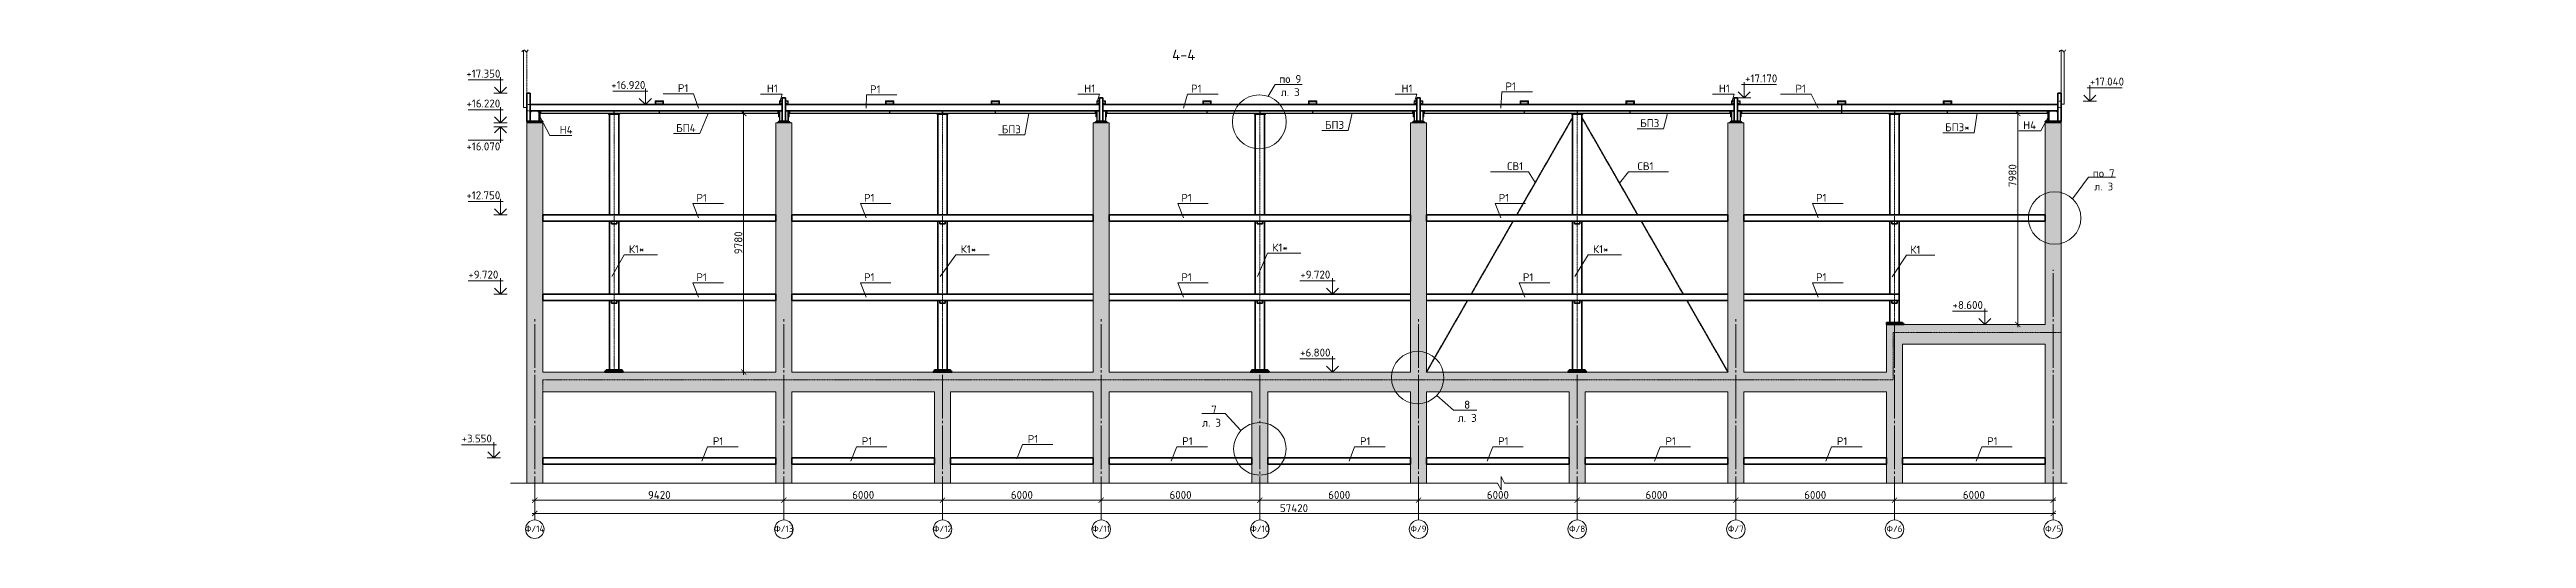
# Model space of a CAD drawing. Header units: millimetres. Extents: x -195315 to 106076, y -947 to 17545.
# Drawn here: x -18349 to 75315, y -947 to 17545 of the extents above; entities that cross this region are included whole.
import ezdxf
from ezdxf import colors
from ezdxf.entities.mleader import LeaderData, LeaderLine
from ezdxf.math import Vec2, Vec3

# ---------------------------------------------------------------- set-up
doc = ezdxf.new("R2010")
doc.units = ezdxf.units.MM
doc.linetypes.add('JIS_02_2.0', pattern=[3, 2, -1])
doc.linetypes.add('JIS_08_11', pattern=[12.8, 11, -0.6, 0.6, -0.6])
for name, color, linetype, lineweight in [('НАДПИСИ', 11, 'Continuous', 13), ('ОСЕВАЯ', 50, 'JIS_08_11', 13), ('ОСНОВНАЯ', 213, 'Continuous', 35), ('РАЗМЕРЫ', 141, 'Continuous', 13), ('ШТРИХОВАЯ', 84, 'JIS_02_2.0', 13)]:
    doc.layers.add(name, color=color, linetype=linetype, lineweight=lineweight)
doc.styles.add('_ОСК', font='isocpeur.ttf', dxfattribs={"height": 3})
doc.styles.add('ОСК', font='isocpeur.ttf')
doc.dimstyles.new('Размеры_общие', dxfattribs={"dimtxt": 3, "dimasz": 2, "dimexe": 1, "dimexo": 0, "dimgap": 0.5, "dimtad": 1, "dimdec": 0, "dimzin": 0, "dimdsep": 46, "dimtxsty": 'ОСК', "dimblk": 'ARCHTICK', "dimcen": 1, "dimdle": 1, "dimclrd": 256, "dimclre": 256, "dimclrt": 256, "dimadec": 0, "dimazin": 0, "dimtfac": 1, "dimtdec": 0, "dimtofl": 0, "dimtmove": 1, "dimatfit": 3, "dimfxl": 1, "dimtolj": 1, "dimtzin": 0, "dimlwd": -1, "dimlwe": -1, "dimarcsym": 0})

msp = doc.modelspace()

# ---------------------------------------------------------------- texts
at = {"layer": 'НАДПИСИ', "style": 'ОСК'}
for s, insert, char_height, width, attachment_point in [('4-4', (24539.1, 17344), 400, 19492.626, 5), ('+17.350', (-1944.7, 16482.9), 300, 2680.15, 8), ('+16.920', (3535.8, 16052.9), 300, 2680.15, 8), ('+16.220', (-1944.7, 15352.9), 300, 2680.15, 8), ('+16.070', (-1944.7, 14031.2), 300, 2680.15, 2), ('+12.750', (-1944.7, 11882.9), 300, 2680.15, 8), ('+9.720', (-1944.7, 8882.9), 300, 2680.15, 8), ('+9.720', (29515.7, 8882.9), 300, 2680.15, 8), ('+8.600', (54188, 7732.9), 300, 2680.15, 8), ('+6.800', (29515.7, 5932.9), 300, 2680.15, 8), ('+3.550', (-2194.7, 2682.9), 300, 2680.15, 8), ('Ф/14', (-2.7, -582.5), 250, 2000, 5), ('Ф/13', (9417.3, -582.5), 250, 2000, 5), ('Ф/12', (15417.3, -582.5), 250, 2000, 5), ('Ф/11', (21417.3, -582.5), 250, 2000, 5), ('Ф/10', (27417.3, -582.5), 250, 2000, 5), ('Ф/9', (33417.3, -582.5), 250, 2000, 5), ('Ф/8', (39417.3, -582.5), 250, 2000, 5), ('Ф/7', (45417.3, -582.5), 250, 2000, 5), ('Ф/6', (51417.3, -582.5), 250, 2000, 5), ('Ф/5', (57417.3, -582.5), 250, 2000, 5)]:
    msp.add_mtext(s, dxfattribs=dict(at, insert=insert, char_height=char_height, width=width, attachment_point=attachment_point))
at = {"layer": 'НАДПИСИ', "color": 1, "char_height": 300, "width": 2680.15, "attachment_point": 8, "style": 'ОСК'}
for s, insert in [('+17.170', (46376.1, 16302.9)), ('+17.040', (59453.3, 16182.9))]:
    msp.add_mtext(s, dxfattribs=dict(at, insert=insert))

# ---------------------------------------------------------------- blocks, each defined once
blk = doc.blocks.new('A$C42093D09')
at = {"layer": 'ОСНОВНАЯ'}
for q in [(22, 228), (478, 228)]:
    blk.add_line((250, 0), q, dxfattribs=at)
at = {"layer": 'РАЗМЕРЫ'}
for p, q in [((150, 500), (1475, 500)), ((250, 0), (250, 600)), ((250, 0), (250, 600)), ((250, 0), (250, 600)), ((500, 0), (0, 0))]:
    blk.add_line(p, q, dxfattribs=at)
blk = doc.blocks.new('_ArchTick')
at = {"color": 0, "linetype": 'ByBlock', "const_width": 0.15}
blk.add_lwpolyline([(-0.5, -0.5), (0.5, 0.5)], dxfattribs=at)
blk = doc.blocks.new('*D21')
at = {"layer": 'DEFPOINTS', "color": 0, "transparency": 16777216}
for p in [(51420, 1000), (57420, 1000), (51420, 500)]:
    blk.add_point(p, dxfattribs=at)
at = {"layer": 'НАДПИСИ', "transparency": 16777216}
for p, q in [((51420, 1000), (51420, 400)), ((57420, 1000), (57420, 400)), ((57520, 500), (51320, 500))]:
    blk.add_line(p, q, dxfattribs=at)
at = {"layer": 'НАДПИСИ', "transparency": 16777216, "xscale": 200, "yscale": 200, "zscale": 200, "rotation": 180}
blk.add_blockref('_ArchTick', (51420, 500), dxfattribs=at)
at = {"layer": 'НАДПИСИ', "transparency": 16777216, "xscale": 200, "yscale": 200, "zscale": 200}
blk.add_blockref('_ArchTick', (57420, 500), dxfattribs=at)
at = {"layer": 'НАДПИСИ', "transparency": 16777216, "insert": (54420, 700), "char_height": 300, "attachment_point": 5, "style": '_ОСК'}
blk.add_mtext('\\A1;6000', dxfattribs=at)
blk = doc.blocks.new('*D22')
at = {"layer": 'DEFPOINTS', "color": 0, "transparency": 16777216}
for p in [(45420, 1000), (51420, 1000), (45420, 500)]:
    blk.add_point(p, dxfattribs=at)
at = {"layer": 'НАДПИСИ', "transparency": 16777216}
for p, q in [((45420, 1000), (45420, 400)), ((51420, 1000), (51420, 400)), ((51520, 500), (45320, 500))]:
    blk.add_line(p, q, dxfattribs=at)
at = {"layer": 'НАДПИСИ', "transparency": 16777216, "xscale": 200, "yscale": 200, "zscale": 200, "rotation": 180}
blk.add_blockref('_ArchTick', (45420, 500), dxfattribs=at)
at = {"layer": 'НАДПИСИ', "transparency": 16777216, "xscale": 200, "yscale": 200, "zscale": 200}
blk.add_blockref('_ArchTick', (51420, 500), dxfattribs=at)
at = {"layer": 'НАДПИСИ', "transparency": 16777216, "insert": (48420, 700), "char_height": 300, "attachment_point": 5, "style": '_ОСК'}
blk.add_mtext('\\A1;6000', dxfattribs=at)
blk = doc.blocks.new('*D23')
at = {"layer": 'DEFPOINTS', "color": 0, "transparency": 16777216}
for p in [(39420, 1000), (45420, 1000), (39420, 500)]:
    blk.add_point(p, dxfattribs=at)
at = {"layer": 'НАДПИСИ', "transparency": 16777216}
for p, q in [((39420, 1000), (39420, 400)), ((45420, 1000), (45420, 400)), ((45520, 500), (39320, 500))]:
    blk.add_line(p, q, dxfattribs=at)
at = {"layer": 'НАДПИСИ', "transparency": 16777216, "xscale": 200, "yscale": 200, "zscale": 200, "rotation": 180}
blk.add_blockref('_ArchTick', (39420, 500), dxfattribs=at)
at = {"layer": 'НАДПИСИ', "transparency": 16777216, "xscale": 200, "yscale": 200, "zscale": 200}
blk.add_blockref('_ArchTick', (45420, 500), dxfattribs=at)
at = {"layer": 'НАДПИСИ', "transparency": 16777216, "insert": (42420, 700), "char_height": 300, "attachment_point": 5, "style": '_ОСК'}
blk.add_mtext('\\A1;6000', dxfattribs=at)
blk = doc.blocks.new('*D24')
at = {"layer": 'DEFPOINTS', "color": 0, "transparency": 16777216}
for p in [(33420, 1000), (39420, 1000), (33420, 500)]:
    blk.add_point(p, dxfattribs=at)
at = {"layer": 'НАДПИСИ', "transparency": 16777216}
for p, q in [((33420, 1000), (33420, 400)), ((39420, 1000), (39420, 400)), ((39520, 500), (33320, 500))]:
    blk.add_line(p, q, dxfattribs=at)
at = {"layer": 'НАДПИСИ', "transparency": 16777216, "xscale": 200, "yscale": 200, "zscale": 200, "rotation": 180}
blk.add_blockref('_ArchTick', (33420, 500), dxfattribs=at)
at = {"layer": 'НАДПИСИ', "transparency": 16777216, "xscale": 200, "yscale": 200, "zscale": 200}
blk.add_blockref('_ArchTick', (39420, 500), dxfattribs=at)
at = {"layer": 'НАДПИСИ', "transparency": 16777216, "insert": (36420, 700), "char_height": 300, "attachment_point": 5, "style": 'ОСК'}
blk.add_mtext('\\A1;6000', dxfattribs=at)
blk = doc.blocks.new('*D25')
at = {"layer": 'DEFPOINTS', "color": 0, "transparency": 16777216}
for p in [(27420, 1000), (33420, 1000), (27420, 500)]:
    blk.add_point(p, dxfattribs=at)
at = {"layer": 'НАДПИСИ', "transparency": 16777216}
for p, q in [((27420, 1000), (27420, 400)), ((33420, 1000), (33420, 400)), ((33520, 500), (27320, 500))]:
    blk.add_line(p, q, dxfattribs=at)
at = {"layer": 'НАДПИСИ', "transparency": 16777216, "xscale": 200, "yscale": 200, "zscale": 200, "rotation": 180}
blk.add_blockref('_ArchTick', (27420, 500), dxfattribs=at)
at = {"layer": 'НАДПИСИ', "transparency": 16777216, "xscale": 200, "yscale": 200, "zscale": 200}
blk.add_blockref('_ArchTick', (33420, 500), dxfattribs=at)
at = {"layer": 'НАДПИСИ', "transparency": 16777216, "insert": (30420, 700), "char_height": 300, "attachment_point": 5, "style": '_ОСК'}
blk.add_mtext('\\A1;6000', dxfattribs=at)
blk = doc.blocks.new('*D26')
at = {"layer": 'DEFPOINTS', "color": 0, "transparency": 16777216}
for p in [(21420, 1000), (27420, 1000), (21420, 500)]:
    blk.add_point(p, dxfattribs=at)
at = {"layer": 'НАДПИСИ', "transparency": 16777216}
for p, q in [((21420, 1000), (21420, 400)), ((27420, 1000), (27420, 400)), ((27520, 500), (21320, 500))]:
    blk.add_line(p, q, dxfattribs=at)
at = {"layer": 'НАДПИСИ', "transparency": 16777216, "xscale": 200, "yscale": 200, "zscale": 200, "rotation": 180}
blk.add_blockref('_ArchTick', (21420, 500), dxfattribs=at)
at = {"layer": 'НАДПИСИ', "transparency": 16777216, "xscale": 200, "yscale": 200, "zscale": 200}
blk.add_blockref('_ArchTick', (27420, 500), dxfattribs=at)
at = {"layer": 'НАДПИСИ', "transparency": 16777216, "insert": (24420, 700), "char_height": 300, "attachment_point": 5, "style": '_ОСК'}
blk.add_mtext('\\A1;6000', dxfattribs=at)
blk = doc.blocks.new('*D17')
at = {"layer": 'DEFPOINTS', "color": 0, "transparency": 16777216}
for p in [(15420, 1000), (21420, 1000), (15420, 500)]:
    blk.add_point(p, dxfattribs=at)
at = {"layer": 'НАДПИСИ', "transparency": 16777216}
for p, q in [((15420, 1000), (15420, 400)), ((21420, 1000), (21420, 400)), ((21520, 500), (15320, 500))]:
    blk.add_line(p, q, dxfattribs=at)
at = {"layer": 'НАДПИСИ', "transparency": 16777216, "xscale": 200, "yscale": 200, "zscale": 200, "rotation": 180}
blk.add_blockref('_ArchTick', (15420, 500), dxfattribs=at)
at = {"layer": 'НАДПИСИ', "transparency": 16777216, "xscale": 200, "yscale": 200, "zscale": 200}
blk.add_blockref('_ArchTick', (21420, 500), dxfattribs=at)
at = {"layer": 'НАДПИСИ', "transparency": 16777216, "insert": (18420, 700), "char_height": 300, "attachment_point": 5, "style": '_ОСК'}
blk.add_mtext('\\A1;6000', dxfattribs=at)
blk = doc.blocks.new('*D18')
at = {"layer": 'DEFPOINTS', "color": 0, "transparency": 16777216}
for p in [(9420, 1000), (15420, 1000), (9420, 500)]:
    blk.add_point(p, dxfattribs=at)
at = {"layer": 'НАДПИСИ', "transparency": 16777216}
for p, q in [((9420, 1000), (9420, 400)), ((15420, 1000), (15420, 400)), ((15520, 500), (9320, 500))]:
    blk.add_line(p, q, dxfattribs=at)
at = {"layer": 'НАДПИСИ', "transparency": 16777216, "xscale": 200, "yscale": 200, "zscale": 200, "rotation": 180}
blk.add_blockref('_ArchTick', (9420, 500), dxfattribs=at)
at = {"layer": 'НАДПИСИ', "transparency": 16777216, "xscale": 200, "yscale": 200, "zscale": 200}
blk.add_blockref('_ArchTick', (15420, 500), dxfattribs=at)
at = {"layer": 'НАДПИСИ', "transparency": 16777216, "insert": (12420, 700), "char_height": 300, "attachment_point": 5, "style": '_ОСК'}
blk.add_mtext('\\A1;6000', dxfattribs=at)
blk = doc.blocks.new('*D19')
at = {"layer": 'DEFPOINTS', "color": 0, "transparency": 16777216}
for p in [(0, 1000), (9420, 1000), (0, 500)]:
    blk.add_point(p, dxfattribs=at)
at = {"layer": 'НАДПИСИ', "transparency": 16777216}
for p, q in [((0, 1000), (0, 400)), ((9420, 1000), (9420, 400)), ((9520, 500), (-100, 500))]:
    blk.add_line(p, q, dxfattribs=at)
at = {"layer": 'НАДПИСИ', "transparency": 16777216, "xscale": 200, "yscale": 200, "zscale": 200, "rotation": 180}
blk.add_blockref('_ArchTick', (0, 500), dxfattribs=at)
at = {"layer": 'НАДПИСИ', "transparency": 16777216, "xscale": 200, "yscale": 200, "zscale": 200}
blk.add_blockref('_ArchTick', (9420, 500), dxfattribs=at)
at = {"layer": 'НАДПИСИ', "transparency": 16777216, "insert": (4710, 700), "char_height": 300, "attachment_point": 5, "style": '_ОСК'}
blk.add_mtext('\\A1;9420', dxfattribs=at)
blk = doc.blocks.new('*D20')
at = {"layer": 'DEFPOINTS', "color": 0, "transparency": 16777216}
for p in [(0, 357), (0, 0), (57420, 357)]:
    blk.add_point(p, dxfattribs=at)
at = {"layer": 'НАДПИСИ', "transparency": 16777216}
for p, q in [((57520, 0), (-100, 0)), ((0, 357), (0, -100)), ((57420, 357), (57420, -100))]:
    blk.add_line(p, q, dxfattribs=at)
at = {"layer": 'НАДПИСИ', "transparency": 16777216, "xscale": 200, "yscale": 200, "zscale": 200, "rotation": 180}
blk.add_blockref('_ArchTick', (0, 0), dxfattribs=at)
at = {"layer": 'НАДПИСИ', "transparency": 16777216, "xscale": 200, "yscale": 200, "zscale": 200}
blk.add_blockref('_ArchTick', (57420, 0), dxfattribs=at)
at = {"layer": 'НАДПИСИ', "transparency": 16777216, "insert": (28710, 200), "char_height": 300, "attachment_point": 5, "style": '_ОСК'}
blk.add_mtext('\\A1;57420', dxfattribs=at)
blk = doc.blocks.new('_None')
blk = doc.blocks.new('*D27')
at = {"layer": 'DEFPOINTS', "color": 0, "transparency": 16777216}
for p in [(7762, 15127), (7762, 5347), (7899, 5347)]:
    blk.add_point(p, dxfattribs=at)
at = {"layer": 'НАДПИСИ', "transparency": 16777216}
for p, q in [((7762, 15127), (7999, 15127)), ((7899, 15227), (7899, 5247)), ((7762, 5347), (7999, 5347))]:
    blk.add_line(p, q, dxfattribs=at)
at = {"layer": 'НАДПИСИ', "transparency": 16777216, "xscale": 200, "yscale": 200, "zscale": 200}
for p, rotation in [((7899, 15127), 90), ((7899, 5347), 270)]:
    blk.add_blockref('_ArchTick', p, dxfattribs=dict(at, rotation=rotation))
at = {"layer": 'НАДПИСИ', "transparency": 16777216, "insert": (7699, 10237), "char_height": 300, "attachment_point": 5, "rotation": 90, "style": '_ОСК'}
blk.add_mtext('\\A1;9780', dxfattribs=at)
blk = doc.blocks.new('*D28')
at = {"layer": 'DEFPOINTS', "color": 0, "transparency": 16777216}
for p in [(55683, 15127), (55683, 7147), (56079, 7147)]:
    blk.add_point(p, dxfattribs=at)
at = {"layer": 'НАДПИСИ', "transparency": 16777216}
for p, q in [((55683, 15127), (56179, 15127)), ((56079, 15227), (56079, 7047)), ((55683, 7147), (56179, 7147))]:
    blk.add_line(p, q, dxfattribs=at)
at = {"layer": 'НАДПИСИ', "transparency": 16777216, "xscale": 200, "yscale": 200, "zscale": 200}
for p, rotation in [((56079, 15127), 90), ((56079, 7147), 270)]:
    blk.add_blockref('_ArchTick', p, dxfattribs=dict(at, rotation=rotation))
at = {"layer": 'НАДПИСИ', "transparency": 16777216, "insert": (55879, 12777), "char_height": 300, "attachment_point": 5, "rotation": 90, "style": '_ОСК'}
blk.add_mtext('\\A1;7980', dxfattribs=at)

# ---------------------------------------------------------------- dimensions: what is measured, and where the dimension line sits
at = {"layer": 'НАДПИСИ'}
for base, p1, p2, angle, override, picture, middle in [((7898.9, 5347.1), (7762.4, 15127.1), (7762.4, 5347.1), 90, {"dimscale": 100, "dimtxsty": '_ОСК'}, '*D27', (7698.9, 10237.1)), ((0, 500), (9420, 1000), (0, 1000), 180, {"dimscale": 100, "dimtxsty": '_ОСК'}, '*D19', (4710, 700)), ((9420, 500), (15420, 1000), (9420, 1000), 180, {"dimscale": 100, "dimtxsty": '_ОСК'}, '*D18', (12420, 700)), ((15420, 500), (21420, 1000), (15420, 1000), 180, {"dimscale": 100, "dimtxsty": '_ОСК'}, '*D17', (18420, 700)), ((21420, 500), (27420, 1000), (21420, 1000), 180, {"dimscale": 100, "dimtxsty": '_ОСК'}, '*D26', (24420, 700)), ((27420, 500), (33420, 1000), (27420, 1000), 180, {"dimscale": 100, "dimtxsty": '_ОСК'}, '*D25', (30420, 700)), ((33420, 500), (39420, 1000), (33420, 1000), 180, {"dimscale": 100}, '*D24', (36420, 700)), ((39420, 500), (45420, 1000), (39420, 1000), 180, {"dimscale": 100, "dimtxsty": '_ОСК'}, '*D23', (42420, 700)), ((45420, 500), (51420, 1000), (45420, 1000), 180, {"dimscale": 100, "dimtxsty": '_ОСК'}, '*D22', (48420, 700)), ((51420, 500), (57420, 1000), (51420, 1000), 180, {"dimscale": 100, "dimtxsty": '_ОСК'}, '*D21', (54420, 700)), ((0, 0), (57420, 356.7), (0, 356.7), 180, {"dimscale": 100, "dimtxsty": '_ОСК'}, '*D20', (28710, 200))]:
    dim = msp.add_linear_dim(base=base, p1=p1, p2=p2, angle=angle, dimstyle='Размеры_общие', override=override, dxfattribs=at)
    dim.commit()
    dim.dimension.update_dxf_attribs({"geometry": picture, "text_midpoint": middle})
dim = msp.add_linear_dim(base=(56078.8, 7147.1), p1=(55682.9, 15127.1), p2=(55682.9, 7147.1), angle=90, dimstyle='Размеры_общие', override={"dimscale": 100, "dimtxsty": '_ОСК'}, dxfattribs=at)
dim.commit()
dim.dimension.update_dxf_attribs({"geometry": '*D28', "text_midpoint": (56078.8, 12777), "dimtype": 160})

# ---------------------------------------------------------------- hatches: boundary and pattern name
at = {"layer": 'НАДПИСИ'}
h = msp.add_hatch(color=256, dxfattribs=at)
h.dxf.hatch_style = 1
edge = h.paths.add_edge_path()
edge.add_arc((4580, 15567.1), 11.5, 0, 90)
edge.add_line((4580, 15578.6), (4580, 15567.1))
edge.add_line((4580, 15567.1), (4591.5, 15567.1))
edge = h.paths.add_edge_path()
edge.add_arc((4580, 15567.1), 11.5, 270, 360)
edge.add_line((4591.5, 15567.1), (4580, 15567.1))
edge.add_line((4580, 15567.1), (4580, 15555.6))
edge = h.paths.add_edge_path()
edge.add_arc((4580, 15567.1), 11.5, 180, 270)
edge.add_line((4580, 15555.6), (4580, 15567.1))
edge.add_line((4580, 15567.1), (4568.5, 15567.1))
edge = h.paths.add_edge_path()
edge.add_arc((4580, 15567.1), 11.5, 90, 180)
edge.add_line((4568.5, 15567.1), (4580, 15567.1))
edge.add_line((4580, 15567.1), (4580, 15578.6))
h = msp.add_hatch(color=256, dxfattribs=at)
h.dxf.hatch_style = 1
edge = h.paths.add_edge_path()
edge.add_arc((4840, 15567.1), 11.5, 0, 90)
edge.add_line((4840, 15578.6), (4840, 15567.1))
edge.add_line((4840, 15567.1), (4851.5, 15567.1))
edge = h.paths.add_edge_path()
edge.add_arc((4840, 15567.1), 11.5, 270, 360)
edge.add_line((4851.5, 15567.1), (4840, 15567.1))
edge.add_line((4840, 15567.1), (4840, 15555.6))
edge = h.paths.add_edge_path()
edge.add_arc((4840, 15567.1), 11.5, 180, 270)
edge.add_line((4840, 15555.6), (4840, 15567.1))
edge.add_line((4840, 15567.1), (4828.5, 15567.1))
edge = h.paths.add_edge_path()
edge.add_arc((4840, 15567.1), 11.5, 90, 180)
edge.add_line((4828.5, 15567.1), (4840, 15567.1))
edge.add_line((4840, 15567.1), (4840, 15578.6))
h = msp.add_hatch(color=256, dxfattribs=at)
h.dxf.hatch_style = 1
edge = h.paths.add_edge_path()
edge.add_arc((9290, 15567.1), 11.5, 0, 90)
edge.add_line((9290, 15578.6), (9290, 15567.1))
edge.add_line((9290, 15567.1), (9301.5, 15567.1))
edge = h.paths.add_edge_path()
edge.add_arc((9290, 15567.1), 11.5, 270, 360)
edge.add_line((9301.5, 15567.1), (9290, 15567.1))
edge.add_line((9290, 15567.1), (9290, 15555.6))
edge = h.paths.add_edge_path()
edge.add_arc((9290, 15567.1), 11.5, 180, 270)
edge.add_line((9290, 15555.6), (9290, 15567.1))
edge.add_line((9290, 15567.1), (9278.5, 15567.1))
edge = h.paths.add_edge_path()
edge.add_arc((9290, 15567.1), 11.5, 90, 180)
edge.add_line((9278.5, 15567.1), (9290, 15567.1))
edge.add_line((9290, 15567.1), (9290, 15578.6))
h = msp.add_hatch(color=256, dxfattribs=at)
h.dxf.hatch_style = 1
edge = h.paths.add_edge_path()
edge.add_arc((9550, 15567.1), 11.5, 450, 540, ccw=False)
edge.add_line((9550, 15578.6), (9550, 15567.1))
edge.add_line((9550, 15567.1), (9538.5, 15567.1))
edge = h.paths.add_edge_path()
edge.add_arc((9550, 15567.1), 11.5, 180, 270, ccw=False)
edge.add_line((9538.5, 15567.1), (9550, 15567.1))
edge.add_line((9550, 15567.1), (9550, 15555.6))
edge = h.paths.add_edge_path()
edge.add_arc((9550, 15567.1), 11.5, 270, 360, ccw=False)
edge.add_line((9550, 15555.6), (9550, 15567.1))
edge.add_line((9550, 15567.1), (9561.5, 15567.1))
edge = h.paths.add_edge_path()
edge.add_arc((9550, 15567.1), 11.5, 360, 450, ccw=False)
edge.add_line((9561.5, 15567.1), (9550, 15567.1))
edge.add_line((9550, 15567.1), (9550, 15578.6))
h = msp.add_hatch(color=256, dxfattribs=at)
h.dxf.hatch_style = 1
edge = h.paths.add_edge_path()
edge.add_arc((13290, 15567.1), 11.5, 450, 540, ccw=False)
edge.add_line((13290, 15578.6), (13290, 15567.1))
edge.add_line((13290, 15567.1), (13278.5, 15567.1))
edge = h.paths.add_edge_path()
edge.add_arc((13290, 15567.1), 11.5, 180, 270, ccw=False)
edge.add_line((13278.5, 15567.1), (13290, 15567.1))
edge.add_line((13290, 15567.1), (13290, 15555.6))
edge = h.paths.add_edge_path()
edge.add_arc((13290, 15567.1), 11.5, 270, 360, ccw=False)
edge.add_line((13290, 15555.6), (13290, 15567.1))
edge.add_line((13290, 15567.1), (13301.5, 15567.1))
edge = h.paths.add_edge_path()
edge.add_arc((13290, 15567.1), 11.5, 360, 450, ccw=False)
edge.add_line((13301.5, 15567.1), (13290, 15567.1))
edge.add_line((13290, 15567.1), (13290, 15578.6))
h = msp.add_hatch(color=256, dxfattribs=at)
h.dxf.hatch_style = 1
edge = h.paths.add_edge_path()
edge.add_arc((13550, 15567.1), 11.5, 450, 540, ccw=False)
edge.add_line((13550, 15578.6), (13550, 15567.1))
edge.add_line((13550, 15567.1), (13538.5, 15567.1))
edge = h.paths.add_edge_path()
edge.add_arc((13550, 15567.1), 11.5, 180, 270, ccw=False)
edge.add_line((13538.5, 15567.1), (13550, 15567.1))
edge.add_line((13550, 15567.1), (13550, 15555.6))
edge = h.paths.add_edge_path()
edge.add_arc((13550, 15567.1), 11.5, 270, 360, ccw=False)
edge.add_line((13550, 15555.6), (13550, 15567.1))
edge.add_line((13550, 15567.1), (13561.5, 15567.1))
edge = h.paths.add_edge_path()
edge.add_arc((13550, 15567.1), 11.5, 360, 450, ccw=False)
edge.add_line((13561.5, 15567.1), (13550, 15567.1))
edge.add_line((13550, 15567.1), (13550, 15578.6))
h = msp.add_hatch(color=256, dxfattribs=at)
h.dxf.hatch_style = 1
edge = h.paths.add_edge_path()
edge.add_arc((17290, 15567.1), 11.5, 450, 540, ccw=False)
edge.add_line((17290, 15578.6), (17290, 15567.1))
edge.add_line((17290, 15567.1), (17278.5, 15567.1))
edge = h.paths.add_edge_path()
edge.add_arc((17290, 15567.1), 11.5, 180, 270, ccw=False)
edge.add_line((17278.5, 15567.1), (17290, 15567.1))
edge.add_line((17290, 15567.1), (17290, 15555.6))
edge = h.paths.add_edge_path()
edge.add_arc((17290, 15567.1), 11.5, 270, 360, ccw=False)
edge.add_line((17290, 15555.6), (17290, 15567.1))
edge.add_line((17290, 15567.1), (17301.5, 15567.1))
edge = h.paths.add_edge_path()
edge.add_arc((17290, 15567.1), 11.5, 360, 450, ccw=False)
edge.add_line((17301.5, 15567.1), (17290, 15567.1))
edge.add_line((17290, 15567.1), (17290, 15578.6))
h = msp.add_hatch(color=256, dxfattribs=at)
h.dxf.hatch_style = 1
edge = h.paths.add_edge_path()
edge.add_arc((17550, 15567.1), 11.5, 450, 540, ccw=False)
edge.add_line((17550, 15578.6), (17550, 15567.1))
edge.add_line((17550, 15567.1), (17538.5, 15567.1))
edge = h.paths.add_edge_path()
edge.add_arc((17550, 15567.1), 11.5, 180, 270, ccw=False)
edge.add_line((17538.5, 15567.1), (17550, 15567.1))
edge.add_line((17550, 15567.1), (17550, 15555.6))
edge = h.paths.add_edge_path()
edge.add_arc((17550, 15567.1), 11.5, 270, 360, ccw=False)
edge.add_line((17550, 15555.6), (17550, 15567.1))
edge.add_line((17550, 15567.1), (17561.5, 15567.1))
edge = h.paths.add_edge_path()
edge.add_arc((17550, 15567.1), 11.5, 360, 450, ccw=False)
edge.add_line((17561.5, 15567.1), (17550, 15567.1))
edge.add_line((17550, 15567.1), (17550, 15578.6))
h = msp.add_hatch(color=256, dxfattribs=at)
h.dxf.hatch_style = 1
edge = h.paths.add_edge_path()
edge.add_arc((21290, 15567.1), 11.5, 0, 90)
edge.add_line((21290, 15578.6), (21290, 15567.1))
edge.add_line((21290, 15567.1), (21301.5, 15567.1))
edge = h.paths.add_edge_path()
edge.add_arc((21290, 15567.1), 11.5, 270, 360)
edge.add_line((21301.5, 15567.1), (21290, 15567.1))
edge.add_line((21290, 15567.1), (21290, 15555.6))
edge = h.paths.add_edge_path()
edge.add_arc((21290, 15567.1), 11.5, 180, 270)
edge.add_line((21290, 15555.6), (21290, 15567.1))
edge.add_line((21290, 15567.1), (21278.5, 15567.1))
edge = h.paths.add_edge_path()
edge.add_arc((21290, 15567.1), 11.5, 90, 180)
edge.add_line((21278.5, 15567.1), (21290, 15567.1))
edge.add_line((21290, 15567.1), (21290, 15578.6))
h = msp.add_hatch(color=256, dxfattribs=at)
h.dxf.hatch_style = 1
edge = h.paths.add_edge_path()
edge.add_arc((21550, 15567.1), 11.5, 450, 540, ccw=False)
edge.add_line((21550, 15578.6), (21550, 15567.1))
edge.add_line((21550, 15567.1), (21538.5, 15567.1))
edge = h.paths.add_edge_path()
edge.add_arc((21550, 15567.1), 11.5, 180, 270, ccw=False)
edge.add_line((21538.5, 15567.1), (21550, 15567.1))
edge.add_line((21550, 15567.1), (21550, 15555.6))
edge = h.paths.add_edge_path()
edge.add_arc((21550, 15567.1), 11.5, 270, 360, ccw=False)
edge.add_line((21550, 15555.6), (21550, 15567.1))
edge.add_line((21550, 15567.1), (21561.5, 15567.1))
edge = h.paths.add_edge_path()
edge.add_arc((21550, 15567.1), 11.5, 360, 450, ccw=False)
edge.add_line((21561.5, 15567.1), (21550, 15567.1))
edge.add_line((21550, 15567.1), (21550, 15578.6))
h = msp.add_hatch(color=256, dxfattribs=at)
h.dxf.hatch_style = 1
edge = h.paths.add_edge_path()
edge.add_arc((25290, 15567.1), 11.5, 450, 540, ccw=False)
edge.add_line((25290, 15578.6), (25290, 15567.1))
edge.add_line((25290, 15567.1), (25278.5, 15567.1))
edge = h.paths.add_edge_path()
edge.add_arc((25290, 15567.1), 11.5, 180, 270, ccw=False)
edge.add_line((25278.5, 15567.1), (25290, 15567.1))
edge.add_line((25290, 15567.1), (25290, 15555.6))
edge = h.paths.add_edge_path()
edge.add_arc((25290, 15567.1), 11.5, 270, 360, ccw=False)
edge.add_line((25290, 15555.6), (25290, 15567.1))
edge.add_line((25290, 15567.1), (25301.5, 15567.1))
edge = h.paths.add_edge_path()
edge.add_arc((25290, 15567.1), 11.5, 360, 450, ccw=False)
edge.add_line((25301.5, 15567.1), (25290, 15567.1))
edge.add_line((25290, 15567.1), (25290, 15578.6))
h = msp.add_hatch(color=256, dxfattribs=at)
h.dxf.hatch_style = 1
edge = h.paths.add_edge_path()
edge.add_arc((25550, 15567.1), 11.5, 450, 540, ccw=False)
edge.add_line((25550, 15578.6), (25550, 15567.1))
edge.add_line((25550, 15567.1), (25538.5, 15567.1))
edge = h.paths.add_edge_path()
edge.add_arc((25550, 15567.1), 11.5, 180, 270, ccw=False)
edge.add_line((25538.5, 15567.1), (25550, 15567.1))
edge.add_line((25550, 15567.1), (25550, 15555.6))
edge = h.paths.add_edge_path()
edge.add_arc((25550, 15567.1), 11.5, 270, 360, ccw=False)
edge.add_line((25550, 15555.6), (25550, 15567.1))
edge.add_line((25550, 15567.1), (25561.5, 15567.1))
edge = h.paths.add_edge_path()
edge.add_arc((25550, 15567.1), 11.5, 360, 450, ccw=False)
edge.add_line((25561.5, 15567.1), (25550, 15567.1))
edge.add_line((25550, 15567.1), (25550, 15578.6))
h = msp.add_hatch(color=256, dxfattribs=at)
h.dxf.hatch_style = 1
edge = h.paths.add_edge_path()
edge.add_arc((29290, 15567.1), 11.5, 450, 540, ccw=False)
edge.add_line((29290, 15578.6), (29290, 15567.1))
edge.add_line((29290, 15567.1), (29278.5, 15567.1))
edge = h.paths.add_edge_path()
edge.add_arc((29290, 15567.1), 11.5, 180, 270, ccw=False)
edge.add_line((29278.5, 15567.1), (29290, 15567.1))
edge.add_line((29290, 15567.1), (29290, 15555.6))
edge = h.paths.add_edge_path()
edge.add_arc((29290, 15567.1), 11.5, 270, 360, ccw=False)
edge.add_line((29290, 15555.6), (29290, 15567.1))
edge.add_line((29290, 15567.1), (29301.5, 15567.1))
edge = h.paths.add_edge_path()
edge.add_arc((29290, 15567.1), 11.5, 360, 450, ccw=False)
edge.add_line((29301.5, 15567.1), (29290, 15567.1))
edge.add_line((29290, 15567.1), (29290, 15578.6))
h = msp.add_hatch(color=256, dxfattribs=at)
h.dxf.hatch_style = 1
edge = h.paths.add_edge_path()
edge.add_arc((29550, 15567.1), 11.5, 450, 540, ccw=False)
edge.add_line((29550, 15578.6), (29550, 15567.1))
edge.add_line((29550, 15567.1), (29538.5, 15567.1))
edge = h.paths.add_edge_path()
edge.add_arc((29550, 15567.1), 11.5, 180, 270, ccw=False)
edge.add_line((29538.5, 15567.1), (29550, 15567.1))
edge.add_line((29550, 15567.1), (29550, 15555.6))
edge = h.paths.add_edge_path()
edge.add_arc((29550, 15567.1), 11.5, 270, 360, ccw=False)
edge.add_line((29550, 15555.6), (29550, 15567.1))
edge.add_line((29550, 15567.1), (29561.5, 15567.1))
edge = h.paths.add_edge_path()
edge.add_arc((29550, 15567.1), 11.5, 360, 450, ccw=False)
edge.add_line((29561.5, 15567.1), (29550, 15567.1))
edge.add_line((29550, 15567.1), (29550, 15578.6))
h = msp.add_hatch(color=256, dxfattribs=at)
h.dxf.hatch_style = 1
edge = h.paths.add_edge_path()
edge.add_arc((33290, 15567.1), 11.5, 0, 90)
edge.add_line((33290, 15578.6), (33290, 15567.1))
edge.add_line((33290, 15567.1), (33301.5, 15567.1))
edge = h.paths.add_edge_path()
edge.add_arc((33290, 15567.1), 11.5, 270, 360)
edge.add_line((33301.5, 15567.1), (33290, 15567.1))
edge.add_line((33290, 15567.1), (33290, 15555.6))
edge = h.paths.add_edge_path()
edge.add_arc((33290, 15567.1), 11.5, 180, 270)
edge.add_line((33290, 15555.6), (33290, 15567.1))
edge.add_line((33290, 15567.1), (33278.5, 15567.1))
edge = h.paths.add_edge_path()
edge.add_arc((33290, 15567.1), 11.5, 90, 180)
edge.add_line((33278.5, 15567.1), (33290, 15567.1))
edge.add_line((33290, 15567.1), (33290, 15578.6))
h = msp.add_hatch(color=256, dxfattribs=at)
h.dxf.hatch_style = 1
edge = h.paths.add_edge_path()
edge.add_arc((33550, 15567.1), 11.5, 450, 540, ccw=False)
edge.add_line((33550, 15578.6), (33550, 15567.1))
edge.add_line((33550, 15567.1), (33538.5, 15567.1))
edge = h.paths.add_edge_path()
edge.add_arc((33550, 15567.1), 11.5, 180, 270, ccw=False)
edge.add_line((33538.5, 15567.1), (33550, 15567.1))
edge.add_line((33550, 15567.1), (33550, 15555.6))
edge = h.paths.add_edge_path()
edge.add_arc((33550, 15567.1), 11.5, 270, 360, ccw=False)
edge.add_line((33550, 15555.6), (33550, 15567.1))
edge.add_line((33550, 15567.1), (33561.5, 15567.1))
edge = h.paths.add_edge_path()
edge.add_arc((33550, 15567.1), 11.5, 360, 450, ccw=False)
edge.add_line((33561.5, 15567.1), (33550, 15567.1))
edge.add_line((33550, 15567.1), (33550, 15578.6))
h = msp.add_hatch(color=256, dxfattribs=at)
h.dxf.hatch_style = 1
edge = h.paths.add_edge_path()
edge.add_arc((37290, 15567.1), 11.5, 450, 540, ccw=False)
edge.add_line((37290, 15578.6), (37290, 15567.1))
edge.add_line((37290, 15567.1), (37278.5, 15567.1))
edge = h.paths.add_edge_path()
edge.add_arc((37290, 15567.1), 11.5, 180, 270, ccw=False)
edge.add_line((37278.5, 15567.1), (37290, 15567.1))
edge.add_line((37290, 15567.1), (37290, 15555.6))
edge = h.paths.add_edge_path()
edge.add_arc((37290, 15567.1), 11.5, 270, 360, ccw=False)
edge.add_line((37290, 15555.6), (37290, 15567.1))
edge.add_line((37290, 15567.1), (37301.5, 15567.1))
edge = h.paths.add_edge_path()
edge.add_arc((37290, 15567.1), 11.5, 360, 450, ccw=False)
edge.add_line((37301.5, 15567.1), (37290, 15567.1))
edge.add_line((37290, 15567.1), (37290, 15578.6))
h = msp.add_hatch(color=256, dxfattribs=at)
h.dxf.hatch_style = 1
edge = h.paths.add_edge_path()
edge.add_arc((37550, 15567.1), 11.5, 450, 540, ccw=False)
edge.add_line((37550, 15578.6), (37550, 15567.1))
edge.add_line((37550, 15567.1), (37538.5, 15567.1))
edge = h.paths.add_edge_path()
edge.add_arc((37550, 15567.1), 11.5, 180, 270, ccw=False)
edge.add_line((37538.5, 15567.1), (37550, 15567.1))
edge.add_line((37550, 15567.1), (37550, 15555.6))
edge = h.paths.add_edge_path()
edge.add_arc((37550, 15567.1), 11.5, 270, 360, ccw=False)
edge.add_line((37550, 15555.6), (37550, 15567.1))
edge.add_line((37550, 15567.1), (37561.5, 15567.1))
edge = h.paths.add_edge_path()
edge.add_arc((37550, 15567.1), 11.5, 360, 450, ccw=False)
edge.add_line((37561.5, 15567.1), (37550, 15567.1))
edge.add_line((37550, 15567.1), (37550, 15578.6))
h = msp.add_hatch(color=256, dxfattribs=at)
h.dxf.hatch_style = 1
edge = h.paths.add_edge_path()
edge.add_arc((41290, 15567.1), 11.5, 450, 540, ccw=False)
edge.add_line((41290, 15578.6), (41290, 15567.1))
edge.add_line((41290, 15567.1), (41278.5, 15567.1))
edge = h.paths.add_edge_path()
edge.add_arc((41290, 15567.1), 11.5, 180, 270, ccw=False)
edge.add_line((41278.5, 15567.1), (41290, 15567.1))
edge.add_line((41290, 15567.1), (41290, 15555.6))
edge = h.paths.add_edge_path()
edge.add_arc((41290, 15567.1), 11.5, 270, 360, ccw=False)
edge.add_line((41290, 15555.6), (41290, 15567.1))
edge.add_line((41290, 15567.1), (41301.5, 15567.1))
edge = h.paths.add_edge_path()
edge.add_arc((41290, 15567.1), 11.5, 360, 450, ccw=False)
edge.add_line((41301.5, 15567.1), (41290, 15567.1))
edge.add_line((41290, 15567.1), (41290, 15578.6))
h = msp.add_hatch(color=256, dxfattribs=at)
h.dxf.hatch_style = 1
edge = h.paths.add_edge_path()
edge.add_arc((41550, 15567.1), 11.5, 450, 540, ccw=False)
edge.add_line((41550, 15578.6), (41550, 15567.1))
edge.add_line((41550, 15567.1), (41538.5, 15567.1))
edge = h.paths.add_edge_path()
edge.add_arc((41550, 15567.1), 11.5, 180, 270, ccw=False)
edge.add_line((41538.5, 15567.1), (41550, 15567.1))
edge.add_line((41550, 15567.1), (41550, 15555.6))
edge = h.paths.add_edge_path()
edge.add_arc((41550, 15567.1), 11.5, 270, 360, ccw=False)
edge.add_line((41550, 15555.6), (41550, 15567.1))
edge.add_line((41550, 15567.1), (41561.5, 15567.1))
edge = h.paths.add_edge_path()
edge.add_arc((41550, 15567.1), 11.5, 360, 450, ccw=False)
edge.add_line((41561.5, 15567.1), (41550, 15567.1))
edge.add_line((41550, 15567.1), (41550, 15578.6))
h = msp.add_hatch(color=256, dxfattribs=at)
h.dxf.hatch_style = 1
edge = h.paths.add_edge_path()
edge.add_arc((45290, 15567.1), 11.5, 0, 90)
edge.add_line((45290, 15578.6), (45290, 15567.1))
edge.add_line((45290, 15567.1), (45301.5, 15567.1))
edge = h.paths.add_edge_path()
edge.add_arc((45290, 15567.1), 11.5, 270, 360)
edge.add_line((45301.5, 15567.1), (45290, 15567.1))
edge.add_line((45290, 15567.1), (45290, 15555.6))
edge = h.paths.add_edge_path()
edge.add_arc((45290, 15567.1), 11.5, 180, 270)
edge.add_line((45290, 15555.6), (45290, 15567.1))
edge.add_line((45290, 15567.1), (45278.5, 15567.1))
edge = h.paths.add_edge_path()
edge.add_arc((45290, 15567.1), 11.5, 90, 180)
edge.add_line((45278.5, 15567.1), (45290, 15567.1))
edge.add_line((45290, 15567.1), (45290, 15578.6))
h = msp.add_hatch(color=256, dxfattribs=at)
h.dxf.hatch_style = 1
edge = h.paths.add_edge_path()
edge.add_arc((45550, 15567.1), 11.5, 450, 540, ccw=False)
edge.add_line((45550, 15578.6), (45550, 15567.1))
edge.add_line((45550, 15567.1), (45538.5, 15567.1))
edge = h.paths.add_edge_path()
edge.add_arc((45550, 15567.1), 11.5, 180, 270, ccw=False)
edge.add_line((45538.5, 15567.1), (45550, 15567.1))
edge.add_line((45550, 15567.1), (45550, 15555.6))
edge = h.paths.add_edge_path()
edge.add_arc((45550, 15567.1), 11.5, 270, 360, ccw=False)
edge.add_line((45550, 15555.6), (45550, 15567.1))
edge.add_line((45550, 15567.1), (45561.5, 15567.1))
edge = h.paths.add_edge_path()
edge.add_arc((45550, 15567.1), 11.5, 360, 450, ccw=False)
edge.add_line((45561.5, 15567.1), (45550, 15567.1))
edge.add_line((45550, 15567.1), (45550, 15578.6))
h = msp.add_hatch(color=256, dxfattribs=at)
h.dxf.hatch_style = 1
edge = h.paths.add_edge_path()
edge.add_arc((49290, 15567.1), 11.5, 450, 540, ccw=False)
edge.add_line((49290, 15578.6), (49290, 15567.1))
edge.add_line((49290, 15567.1), (49278.5, 15567.1))
edge = h.paths.add_edge_path()
edge.add_arc((49290, 15567.1), 11.5, 180, 270, ccw=False)
edge.add_line((49278.5, 15567.1), (49290, 15567.1))
edge.add_line((49290, 15567.1), (49290, 15555.6))
edge = h.paths.add_edge_path()
edge.add_arc((49290, 15567.1), 11.5, 270, 360, ccw=False)
edge.add_line((49290, 15555.6), (49290, 15567.1))
edge.add_line((49290, 15567.1), (49301.5, 15567.1))
edge = h.paths.add_edge_path()
edge.add_arc((49290, 15567.1), 11.5, 360, 450, ccw=False)
edge.add_line((49301.5, 15567.1), (49290, 15567.1))
edge.add_line((49290, 15567.1), (49290, 15578.6))
h = msp.add_hatch(color=256, dxfattribs=at)
h.dxf.hatch_style = 1
edge = h.paths.add_edge_path()
edge.add_arc((49550, 15567.1), 11.5, 450, 540, ccw=False)
edge.add_line((49550, 15578.6), (49550, 15567.1))
edge.add_line((49550, 15567.1), (49538.5, 15567.1))
edge = h.paths.add_edge_path()
edge.add_arc((49550, 15567.1), 11.5, 180, 270, ccw=False)
edge.add_line((49538.5, 15567.1), (49550, 15567.1))
edge.add_line((49550, 15567.1), (49550, 15555.6))
edge = h.paths.add_edge_path()
edge.add_arc((49550, 15567.1), 11.5, 270, 360, ccw=False)
edge.add_line((49550, 15555.6), (49550, 15567.1))
edge.add_line((49550, 15567.1), (49561.5, 15567.1))
edge = h.paths.add_edge_path()
edge.add_arc((49550, 15567.1), 11.5, 360, 450, ccw=False)
edge.add_line((49561.5, 15567.1), (49550, 15567.1))
edge.add_line((49550, 15567.1), (49550, 15578.6))
h = msp.add_hatch(color=256, dxfattribs=at)
h.dxf.hatch_style = 1
edge = h.paths.add_edge_path()
edge.add_arc((53290, 15567.1), 11.5, 450, 540, ccw=False)
edge.add_line((53290, 15578.6), (53290, 15567.1))
edge.add_line((53290, 15567.1), (53278.5, 15567.1))
edge = h.paths.add_edge_path()
edge.add_arc((53290, 15567.1), 11.5, 180, 270, ccw=False)
edge.add_line((53278.5, 15567.1), (53290, 15567.1))
edge.add_line((53290, 15567.1), (53290, 15555.6))
edge = h.paths.add_edge_path()
edge.add_arc((53290, 15567.1), 11.5, 270, 360, ccw=False)
edge.add_line((53290, 15555.6), (53290, 15567.1))
edge.add_line((53290, 15567.1), (53301.5, 15567.1))
edge = h.paths.add_edge_path()
edge.add_arc((53290, 15567.1), 11.5, 360, 450, ccw=False)
edge.add_line((53301.5, 15567.1), (53290, 15567.1))
edge.add_line((53290, 15567.1), (53290, 15578.6))
h = msp.add_hatch(color=256, dxfattribs=at)
h.dxf.hatch_style = 1
edge = h.paths.add_edge_path()
edge.add_arc((53550, 15567.1), 11.5, 450, 540, ccw=False)
edge.add_line((53550, 15578.6), (53550, 15567.1))
edge.add_line((53550, 15567.1), (53538.5, 15567.1))
edge = h.paths.add_edge_path()
edge.add_arc((53550, 15567.1), 11.5, 180, 270, ccw=False)
edge.add_line((53538.5, 15567.1), (53550, 15567.1))
edge.add_line((53550, 15567.1), (53550, 15555.6))
edge = h.paths.add_edge_path()
edge.add_arc((53550, 15567.1), 11.5, 270, 360, ccw=False)
edge.add_line((53550, 15555.6), (53550, 15567.1))
edge.add_line((53550, 15567.1), (53561.5, 15567.1))
edge = h.paths.add_edge_path()
edge.add_arc((53550, 15567.1), 11.5, 360, 450, ccw=False)
edge.add_line((53561.5, 15567.1), (53550, 15567.1))
edge.add_line((53550, 15567.1), (53550, 15578.6))
h = msp.add_hatch(dxfattribs=at)
h.set_pattern_fill('ANSI35', color=256, scale=100)
h.set_pattern_definition([(45, (-191112.7, 45513.76), (-449.0128, 449.0128), []), (45, (-190663.7, 45513.76), (-449.0128, 449.0128), [793.75, -158.75, 0, -158.75])])
edge = h.paths.add_edge_path()
edge.add_line((34440.6, 4921.5), (34689.1, 4597.1))
edge.add_line((34689.1, 4597.1), (33994, 4597.1))
edge.add_arc((33657.2, 5530.3), 992.2, 289.843486, 322.147164)
edge = h.paths.add_edge_path()
edge.add_line((33420, 5047.1), (34523.7, 5047.1))
edge.add_arc((33657.2, 5530.3), 992.2, 289.843486, 330.851115, ccw=False)
edge.add_line((33994, 4597.1), (33720, 4597.1))
edge.add_line((33720, 4597.1), (33720, 4540.1))
edge.add_arc((33657.2, 5530.3), 992.2, 256.169813, 273.630217, ccw=False)
edge.add_line((33420, 4566.9), (33420, 5047.1))
edge = h.paths.add_edge_path()
edge.add_line((32682.1, 5347.1), (33120, 5347.1))
edge.add_line((33120, 5347.1), (33120, 6364.5))
edge.add_arc((33657.2, 5530.3), 992.2, 86.369783, 122.779453, ccw=False)
edge.add_line((33720, 6520.5), (33720, 5347.1))
edge.add_line((33720, 5347.1), (34632.3, 5347.1))
edge.add_arc((33657.2, 5530.3), 992.2, 330.851115, 349.355256, ccw=False)
edge.add_line((34523.7, 5047.1), (32790.6, 5047.1))
edge.add_arc((33657.2, 5530.3), 992.2, 190.644744, 209.148885, ccw=False)
edge = h.paths.add_edge_path(flags=17)
edge.add_line((32790.6, 5047.1), (33420, 5047.1))
edge.add_line((33420, 5047.1), (33420, 4566.9))
edge.add_arc((33657.2, 5530.3), 992.2, 209.148885, 256.169813, ccw=False)
edge = h.paths.add_edge_path()
edge.add_line((33120, 14767.1), (33720, 14767.1))
edge.add_line((33720, 14767.1), (33720, 6520.5))
edge.add_arc((33657.2, 5530.3), 992.2, 86.369783, 122.779453)
edge.add_line((33120, 6364.5), (33120, 14767.1))
edge = h.paths.add_edge_path()
edge.add_line((57720, 6847.1), (57720, 14767.1))
edge.add_line((57720, 14767.1), (57120, 14767.1))
edge.add_line((57120, 14767.1), (57120, 7147.1))
edge.add_line((57120, 7147.1), (51120, 7147.1))
edge.add_line((51120, 7147.1), (51120, 5347.1))
edge.add_line((51120, 5347.1), (45720, 5347.1))
edge.add_line((45720, 5347.1), (45720, 14767.1))
edge.add_line((45720, 14767.1), (45120, 14767.1))
edge.add_line((45120, 14767.1), (45120, 5347.1))
edge.add_line((45120, 5347.1), (34632.3, 5347.1))
edge.add_arc((33657.2, 5530.3), 992.2, 330.851115, 349.355256, ccw=False)
edge.add_line((34523.7, 5047.1), (51370, 5047.1))
edge.add_line((51370, 5047.1), (51370, 6847.1))
edge.add_line((51370, 6847.1), (57720, 6847.1))
h.paths.add_polyline_path([(57420, 1146.8), (57720, 1146.8), (57720, 6847.1), (57420, 6847.1)])
edge = h.paths.add_edge_path()
edge.add_line((-300, 1146.8), (300, 1146.8))
edge.add_line((300, 1146.8), (300, 5047.1))
edge.add_line((300, 5047.1), (32790.6, 5047.1))
edge.add_arc((33657.2, 5530.3), 992.2, 190.644744, 209.148885, ccw=False)
edge.add_line((32682.1, 5347.1), (21720, 5347.1))
edge.add_line((21720, 5347.1), (21720, 14767.1))
edge.add_line((21720, 14767.1), (21120, 14767.1))
edge.add_line((21120, 14767.1), (21120, 5347.1))
edge.add_line((21120, 5347.1), (9720, 5347.1))
edge.add_line((9720, 5347.1), (9720, 14767.1))
edge.add_line((9720, 14767.1), (9120, 14767.1))
edge.add_line((9120, 14767.1), (9120, 5347.1))
edge.add_line((9120, 5347.1), (300, 5347.1))
edge.add_line((300, 5347.1), (300, 14767.1))
edge.add_line((300, 14767.1), (-300, 14767.1))
edge.add_line((-300, 14767.1), (-300, 1146.8))
h.paths.add_polyline_path([(9120, 1146.8), (9420, 1146.8), (9420, 5047.1), (300, 5047.1), (300, 4597.1), (2699, 4597.1), (3299, 4597.1), (9120, 4597.1)], flags=17)
h.paths.add_polyline_path([(15120, 1146.8), (15420, 1146.8), (15420, 5047.1), (9420, 5047.1), (9420, 1146.8), (9720, 1146.8), (9720, 4597.1), (15120, 4597.1)], flags=17)
h.paths.add_polyline_path([(21120, 1146.8), (21420, 1146.8), (21420, 5047.1), (15420, 5047.1), (15420, 1146.8), (15720, 1146.8), (15720, 4597.1), (21120, 4597.1)], flags=17)
h.paths.add_polyline_path([(27120, 1146.8), (27420, 1146.8), (27420, 5047.1), (21420, 5047.1), (21420, 1146.8), (21720, 1146.8), (21720, 4597.1), (27120, 4597.1)], flags=17)
edge = h.paths.add_edge_path()
edge.add_line((33420, 1146.8), (33720, 1146.8))
edge.add_line((33720, 1146.8), (33720, 4540.1))
edge.add_arc((33657.2, 5530.3), 992.2, 256.169813, 273.630217, ccw=False)
edge.add_line((33420, 4566.9), (33420, 1146.8))
edge = h.paths.add_edge_path()
edge.add_line((33120, 1146.8), (33420, 1146.8))
edge.add_line((33420, 1146.8), (33420, 4566.9))
edge.add_arc((33657.2, 5530.3), 992.2, 209.148885, 256.169813, ccw=False)
edge.add_line((32790.6, 5047.1), (27420, 5047.1))
edge.add_line((27420, 5047.1), (27420, 1146.8))
edge.add_line((27420, 1146.8), (27720, 1146.8))
edge.add_line((27720, 1146.8), (27720, 4597.1))
edge.add_line((27720, 4597.1), (33120, 4597.1))
edge.add_line((33120, 4597.1), (33120, 1146.8))
edge = h.paths.add_edge_path()
edge.add_line((39120, 1146.8), (39420, 1146.8))
edge.add_line((39420, 1146.8), (39420, 5047.1))
edge.add_line((39420, 5047.1), (34523.7, 5047.1))
edge.add_arc((33657.2, 5530.3), 992.2, 322.147164, 330.851115, ccw=False)
edge.add_line((34440.6, 4921.5), (34689.1, 4597.1))
edge.add_line((34689.1, 4597.1), (39120, 4597.1))
edge.add_line((39120, 4597.1), (39120, 1146.8))
h.paths.add_polyline_path([(45420, 1146.8), (45720, 1146.8), (45720, 4597.1), (51120, 4597.1), (51120, 1146.8), (51720, 1146.8), (51720, 6397.1), (57120, 6397.1), (57120, 1146.8), (57420, 1146.8), (57420, 6847.1), (51370, 6847.1), (51370, 5047.1), (45420, 5047.1)])
h.paths.add_polyline_path([(45120, 1146.8), (45420, 1146.8), (45420, 5047.1), (39420, 5047.1), (39420, 1146.8), (39720, 1146.8), (39720, 4597.1), (45120, 4597.1)])

# ---------------------------------------------------------------- linework, layer by layer
at = {"color": 1, "lineweight": 35}
for p, q in [((-300, 15897.1), (-300, 14837.1)), ((-180, 15897.1), (-300, 15897.1)), ((-180, 15897.1), (-180, 14837.1)), ((300, 14837.1), (-300, 14837.1)), ((-300, 14837.1), (-300, 14817.1)), ((300, 14817.1), (-300, 14817.1)), ((300, 14837.1), (300, 14817.1)), ((9120, 2097.1), (300, 2097.1)), ((300, 2097.1), (300, 1857.1)), ((9120, 2097.1), (9120, 1857.1)), ((15120, 2097.1), (9720, 2097.1)), ((9720, 2097.1), (9720, 1857.1)), ((15120, 2097.1), (15120, 1857.1)), ((21120, 2097.1), (15720, 2097.1)), ((15720, 2097.1), (15720, 1857.1)), ((21120, 2097.1), (21120, 1857.1)), ((27120, 2097.1), (21720, 2097.1)), ((21720, 2097.1), (21720, 1857.1)), ((27120, 2097.1), (27120, 1857.1)), ((33120, 2097.1), (27720, 2097.1)), ((27720, 2097.1), (27720, 1857.1)), ((33120, 2097.1), (33120, 1857.1)), ((39120, 2097.1), (33720, 2097.1)), ((33720, 2097.1), (33720, 1857.1)), ((39120, 2097.1), (39120, 1857.1)), ((45120, 2097.1), (39720, 2097.1)), ((39720, 2097.1), (39720, 1857.1)), ((45120, 2097.1), (45120, 1857.1)), ((51120, 2097.1), (45720, 2097.1)), ((45720, 2097.1), (45720, 1857.1)), ((51120, 2097.1), (51120, 1857.1)), ((57120, 2097.1), (51720, 2097.1)), ((51720, 2097.1), (51720, 1857.1)), ((57120, 2097.1), (57120, 1857.1)), ((9120, 1857.1), (300, 1857.1)), ((15120, 1857.1), (9720, 1857.1)), ((21120, 1857.1), (15720, 1857.1)), ((27120, 1857.1), (21720, 1857.1)), ((33120, 1857.1), (27720, 1857.1)), ((39120, 1857.1), (33720, 1857.1)), ((45120, 1857.1), (39720, 1857.1)), ((51120, 1857.1), (45720, 1857.1)), ((57120, 1857.1), (51720, 1857.1))]:
    msp.add_line(p, q, dxfattribs=at)
at = {"layer": 'НАДПИСИ'}
for p, q in [((-420, 15347.1), (-420, 17523.5)), ((57720, 15477.1), (57720, 17523.5)), ((57840, 15477.1), (57840, 17471.3)), ((-300, 15347.1), (-420, 15347.1)), ((-180, 15187.1), (-121.8, 15187.1)), ((-171, 15127.1), (-180, 15127.1)), ((-171, 15327.1), (-171, 14837.1)), ((-156, 15227.1), (-156, 14837.1)), ((121.8, 15187.1), (205.2, 15187.1)), ((156, 15227.1), (156, 14837.1)), ((171, 15227.1), (171, 14837.1)), ((171, 15107.1), (201, 15107.1)), ((182, 15227.1), (182, 15107.1)), ((182, 15227.1), (182, 15107.1)), ((182, 15227.1), (182, 15107.1)), ((182, 15227.1), (182, 15107.1)), ((182, 15107.1), (212, 15107.1)), ((182, 15107.1), (212, 15107.1)), ((201, 15107.1), (201, 14867.1)), ((212, 15477.1), (212, 15467.1)), ((212, 15477.1), (212, 15467.1)), ((228, 15477.1), (212, 15477.1)), ((212, 15477.1), (212, 15467.1)), ((212, 15477.1), (212, 15467.1)), ((212, 15477.1), (212, 15467.1)), ((228, 15477.1), (212, 15477.1)), ((212, 15477.1), (212, 15467.1)), ((212, 15227.1), (212, 15107.1)), ((212, 15227.1), (212, 15107.1)), ((212, 15227.1), (212, 15107.1)), ((212, 15227.1), (212, 15107.1)), ((9208, 15127.1), (212, 15127.1)), ((212, 15127.1), (9208, 15127.1)), ((228, 15477.1), (228, 15467.1)), ((228, 15477.1), (228, 15467.1)), ((228, 15477.1), (228, 15467.1)), ((228, 15477.1), (228, 15467.1)), ((228, 15227.1), (228, 15127.1)), ((228, 15227.1), (228, 15127.1)), ((228, 15227.1), (228, 15127.1)), ((228, 15227.1), (228, 15127.1)), ((228, 15141.1), (9192, 15141.1)), ((2800, 15111.1), (2800, 15127.1)), ((3200, 15111.1), (2800, 15111.1)), ((2992, 15141.1), (2992, 15227.1)), ((3008, 15141.1), (3008, 15227.1)), ((3200, 15127.1), (3200, 15111.1)), ((3200, 15111.1), (3200, 15127.1)), ((4870, 15607.1), (4550, 15607.1)), ((4550, 15467.1), (4550, 15607.1)), ((4870, 15567.1), (4550, 15567.1)), ((4870, 15497.1), (4550, 15497.1)), ((4560, 15467.1), (4860, 15467.1)), ((4580, 15607.1), (4580, 15497.1)), ((4702, 15141.1), (4702, 15227.1)), ((4718, 15141.1), (4718, 15227.1)), ((4840, 15607.1), (4840, 15497.1)), ((4870, 15467.1), (4870, 15607.1)), ((4870, 15467.1), (4870, 15497.1)), ((9192, 15477.1), (9192, 15467.1)), ((9192, 15477.1), (9192, 15467.1)), ((9192, 15477.1), (9208, 15477.1)), ((9192, 15477.1), (9192, 15467.1)), ((9192, 15477.1), (9192, 15467.1)), ((9192, 15477.1), (9208, 15477.1)), ((9192, 15227.1), (9192, 15127.1)), ((9192, 15227.1), (9192, 15127.1)), ((9192, 15227.1), (9192, 15127.1)), ((9192, 15227.1), (9192, 15127.1)), ((9208, 15477.1), (9208, 15467.1)), ((9208, 15477.1), (9208, 15467.1)), ((9208, 15477.1), (9208, 15467.1)), ((9208, 15477.1), (9208, 15467.1)), ((9208, 15477.1), (9208, 15467.1)), ((9208, 15477.1), (9208, 15467.1)), ((9208, 15227.1), (9208, 15127.1)), ((9208, 15227.1), (9208, 15127.1)), ((9208, 15227.1), (9208, 15127.1)), ((9208, 15227.1), (9208, 15127.1)), ((9219, 15227.1), (9219, 14997.1)), ((9219, 14997.1), (9249, 14997.1)), ((9360, 15497.1), (9249, 15497.1)), ((9249, 15467.1), (9249, 15497.1)), ((9249, 15227.1), (9249, 14837.1)), ((9260, 15607.1), (9360, 15607.1)), ((9260, 15607.1), (9260, 15497.1)), ((9264, 15227.1), (9264, 14837.1)), ((9295, 15507.1), (9295, 15497.1)), ((9295, 15497.1), (9295, 15507.1)), ((9295, 15507.1), (9345, 15507.1)), ((9345, 15497.1), (9345, 15507.1)), ((9480, 15607.1), (9580, 15607.1)), ((9591, 15497.1), (9480, 15497.1)), ((9495, 15497.1), (9495, 15507.1)), ((9545, 15507.1), (9495, 15507.1)), ((9545, 15507.1), (9545, 15497.1)), ((9545, 15497.1), (9545, 15507.1)), ((9576, 15227.1), (9576, 14837.1)), ((9580, 15607.1), (9580, 15497.1)), ((9591, 15467.1), (9591, 15497.1)), ((9591, 15227.1), (9591, 14837.1)), ((9621, 14997.1), (9591, 14997.1)), ((9621, 15227.1), (9621, 14997.1)), ((9632, 15477.1), (9632, 15467.1)), ((9632, 15477.1), (9632, 15467.1)), ((9648, 15477.1), (9632, 15477.1)), ((9632, 15477.1), (9632, 15467.1)), ((9632, 15477.1), (9632, 15467.1)), ((9632, 15477.1), (9632, 15467.1)), ((9648, 15477.1), (9632, 15477.1)), ((9632, 15477.1), (9632, 15467.1)), ((9632, 15227.1), (9632, 15127.1)), ((9632, 15227.1), (9632, 15127.1)), ((9632, 15227.1), (9632, 15127.1)), ((9632, 15227.1), (9632, 15127.1)), ((21208, 15127.1), (9632, 15127.1)), ((21208, 15127.1), (9632, 15127.1)), ((9648, 15477.1), (9648, 15467.1)), ((9648, 15477.1), (9648, 15467.1)), ((9648, 15477.1), (9648, 15467.1)), ((9648, 15477.1), (9648, 15467.1)), ((9648, 15227.1), (9648, 15127.1)), ((9648, 15227.1), (9648, 15127.1)), ((9648, 15227.1), (9648, 15127.1)), ((9648, 15227.1), (9648, 15127.1)), ((21192, 15141.1), (9648, 15141.1)), ((13260, 15467.1), (13260, 15607.1)), ((13260, 15607.1), (13580, 15607.1)), ((13260, 15567.1), (13580, 15567.1)), ((13260, 15497.1), (13580, 15497.1)), ((13260, 15467.1), (13260, 15497.1)), ((13570, 15467.1), (13270, 15467.1)), ((13290, 15607.1), (13290, 15497.1)), ((13412, 15141.1), (13412, 15227.1)), ((13428, 15141.1), (13428, 15227.1)), ((13550, 15607.1), (13550, 15497.1)), ((13580, 15467.1), (13580, 15607.1)), ((15220, 15127.1), (15220, 15111.1)), ((15220, 15111.1), (15220, 15127.1)), ((15220, 15111.1), (15620, 15111.1)), ((15412, 15141.1), (15412, 15227.1)), ((15428, 15141.1), (15428, 15227.1)), ((15620, 15111.1), (15620, 15127.1)), ((17260, 15467.1), (17260, 15607.1)), ((17260, 15607.1), (17580, 15607.1)), ((17260, 15567.1), (17580, 15567.1)), ((17260, 15497.1), (17580, 15497.1)), ((17260, 15467.1), (17260, 15497.1)), ((17570, 15467.1), (17270, 15467.1)), ((17290, 15607.1), (17290, 15497.1)), ((17412, 15141.1), (17412, 15227.1)), ((17428, 15141.1), (17428, 15227.1)), ((17550, 15607.1), (17550, 15497.1)), ((17580, 15467.1), (17580, 15607.1)), ((21192, 15477.1), (21192, 15467.1)), ((21192, 15477.1), (21192, 15467.1)), ((21192, 15477.1), (21208, 15477.1)), ((21192, 15477.1), (21192, 15467.1)), ((21192, 15477.1), (21192, 15467.1)), ((21192, 15477.1), (21208, 15477.1)), ((21192, 15227.1), (21192, 15127.1)), ((21192, 15227.1), (21192, 15127.1)), ((21192, 15227.1), (21192, 15127.1)), ((21192, 15227.1), (21192, 15127.1)), ((21208, 15477.1), (21208, 15467.1)), ((21208, 15477.1), (21208, 15467.1)), ((21208, 15477.1), (21208, 15467.1)), ((21208, 15477.1), (21208, 15467.1)), ((21208, 15477.1), (21208, 15467.1)), ((21208, 15477.1), (21208, 15467.1)), ((21208, 15227.1), (21208, 15127.1)), ((21208, 15227.1), (21208, 15127.1)), ((21208, 15227.1), (21208, 15127.1)), ((21208, 15227.1), (21208, 15127.1)), ((21219, 15227.1), (21219, 14997.1)), ((21219, 14997.1), (21249, 14997.1)), ((21360, 15497.1), (21249, 15497.1)), ((21249, 15467.1), (21249, 15497.1)), ((21249, 15227.1), (21249, 14837.1)), ((21260, 15607.1), (21360, 15607.1)), ((21260, 15607.1), (21260, 15497.1)), ((21264, 15227.1), (21264, 14837.1)), ((21295, 15507.1), (21295, 15497.1)), ((21295, 15497.1), (21295, 15507.1)), ((21295, 15507.1), (21345, 15507.1)), ((21345, 15497.1), (21345, 15507.1)), ((21480, 15607.1), (21580, 15607.1)), ((21591, 15497.1), (21480, 15497.1)), ((21495, 15497.1), (21495, 15507.1)), ((21545, 15507.1), (21495, 15507.1)), ((21545, 15507.1), (21545, 15497.1)), ((21545, 15497.1), (21545, 15507.1)), ((21576, 15227.1), (21576, 14837.1)), ((21580, 15607.1), (21580, 15497.1)), ((21591, 15467.1), (21591, 15497.1)), ((21591, 15227.1), (21591, 14837.1)), ((21621, 14997.1), (21591, 14997.1)), ((21621, 15227.1), (21621, 14997.1)), ((21632, 15477.1), (21632, 15467.1)), ((21632, 15477.1), (21632, 15467.1)), ((21648, 15477.1), (21632, 15477.1)), ((21632, 15477.1), (21632, 15467.1)), ((21632, 15477.1), (21632, 15467.1)), ((21632, 15477.1), (21632, 15467.1)), ((21648, 15477.1), (21632, 15477.1)), ((21632, 15477.1), (21632, 15467.1)), ((21632, 15227.1), (21632, 15127.1)), ((21632, 15227.1), (21632, 15127.1)), ((21632, 15227.1), (21632, 15127.1)), ((21632, 15227.1), (21632, 15127.1)), ((33208, 15127.1), (21632, 15127.1)), ((33208, 15127.1), (21632, 15127.1)), ((21648, 15477.1), (21648, 15467.1)), ((21648, 15477.1), (21648, 15467.1)), ((21648, 15477.1), (21648, 15467.1)), ((21648, 15477.1), (21648, 15467.1)), ((21648, 15227.1), (21648, 15127.1)), ((21648, 15227.1), (21648, 15127.1)), ((21648, 15227.1), (21648, 15127.1)), ((21648, 15227.1), (21648, 15127.1)), ((33192, 15141.1), (21648, 15141.1)), ((25260, 15467.1), (25260, 15607.1)), ((25260, 15607.1), (25580, 15607.1)), ((25260, 15567.1), (25580, 15567.1)), ((25260, 15497.1), (25580, 15497.1)), ((25260, 15467.1), (25260, 15497.1)), ((25570, 15467.1), (25270, 15467.1)), ((25290, 15607.1), (25290, 15497.1)), ((25412, 15141.1), (25412, 15227.1)), ((25428, 15141.1), (25428, 15227.1)), ((25550, 15607.1), (25550, 15497.1)), ((25580, 15467.1), (25580, 15607.1)), ((27220, 15127.1), (27220, 15111.1)), ((27220, 15111.1), (27220, 15127.1)), ((27220, 15111.1), (27620, 15111.1)), ((27412, 15141.1), (27412, 15227.1)), ((27428, 15141.1), (27428, 15227.1)), ((27620, 15111.1), (27620, 15127.1)), ((29260, 15467.1), (29260, 15607.1)), ((29260, 15607.1), (29580, 15607.1)), ((29260, 15567.1), (29580, 15567.1)), ((29260, 15497.1), (29580, 15497.1)), ((29260, 15467.1), (29260, 15497.1)), ((29570, 15467.1), (29270, 15467.1)), ((29290, 15607.1), (29290, 15497.1)), ((29412, 15141.1), (29412, 15227.1)), ((29428, 15141.1), (29428, 15227.1)), ((29550, 15607.1), (29550, 15497.1)), ((29580, 15467.1), (29580, 15607.1)), ((33192, 15477.1), (33192, 15467.1)), ((33192, 15477.1), (33192, 15467.1)), ((33192, 15477.1), (33208, 15477.1)), ((33192, 15477.1), (33192, 15467.1)), ((33192, 15477.1), (33192, 15467.1)), ((33192, 15477.1), (33208, 15477.1)), ((33192, 15227.1), (33192, 15127.1)), ((33192, 15227.1), (33192, 15127.1)), ((33192, 15227.1), (33192, 15127.1)), ((33192, 15227.1), (33192, 15127.1)), ((33208, 15477.1), (33208, 15467.1)), ((33208, 15477.1), (33208, 15467.1)), ((33208, 15477.1), (33208, 15467.1)), ((33208, 15477.1), (33208, 15467.1)), ((33208, 15477.1), (33208, 15467.1)), ((33208, 15477.1), (33208, 15467.1)), ((33208, 15227.1), (33208, 15127.1)), ((33208, 15227.1), (33208, 15127.1)), ((33208, 15227.1), (33208, 15127.1)), ((33208, 15227.1), (33208, 15127.1)), ((33219, 15227.1), (33219, 14997.1)), ((33219, 14997.1), (33249, 14997.1)), ((33360, 15497.1), (33249, 15497.1)), ((33249, 15467.1), (33249, 15497.1)), ((33249, 15467.1), (33360, 15467.1)), ((33249, 15227.1), (33249, 14837.1)), ((33260, 15607.1), (33360, 15607.1)), ((33260, 15607.1), (33260, 15497.1)), ((33264, 15227.1), (33264, 14837.1)), ((33295, 15507.1), (33295, 15497.1)), ((33295, 15497.1), (33295, 15507.1)), ((33295, 15507.1), (33345, 15507.1)), ((33345, 15497.1), (33345, 15507.1)), ((33480, 15607.1), (33580, 15607.1)), ((33591, 15497.1), (33480, 15497.1)), ((33480, 15467.1), (33591, 15467.1)), ((33495, 15497.1), (33495, 15507.1)), ((33545, 15507.1), (33495, 15507.1)), ((33545, 15507.1), (33545, 15497.1)), ((33545, 15497.1), (33545, 15507.1)), ((33576, 15227.1), (33576, 14837.1)), ((33580, 15607.1), (33580, 15497.1)), ((33591, 15467.1), (33591, 15497.1)), ((33591, 15227.1), (33591, 14837.1)), ((33621, 14997.1), (33591, 14997.1)), ((33621, 15227.1), (33621, 14997.1)), ((33632, 15477.1), (33632, 15467.1)), ((33632, 15477.1), (33632, 15467.1)), ((33648, 15477.1), (33632, 15477.1)), ((33632, 15477.1), (33632, 15467.1)), ((33632, 15477.1), (33632, 15467.1)), ((33632, 15477.1), (33632, 15467.1)), ((33648, 15477.1), (33632, 15477.1)), ((33632, 15477.1), (33632, 15467.1)), ((33632, 15227.1), (33632, 15127.1)), ((33632, 15227.1), (33632, 15127.1)), ((33632, 15227.1), (33632, 15127.1)), ((33632, 15227.1), (33632, 15127.1)), ((45208, 15127.1), (33632, 15127.1)), ((45208, 15127.1), (33632, 15127.1)), ((33648, 15477.1), (33648, 15467.1)), ((33648, 15477.1), (33648, 15467.1)), ((33648, 15477.1), (33648, 15467.1)), ((33648, 15477.1), (33648, 15467.1)), ((33648, 15227.1), (33648, 15127.1)), ((33648, 15227.1), (33648, 15127.1)), ((33648, 15227.1), (33648, 15127.1)), ((33648, 15227.1), (33648, 15127.1)), ((45192, 15141.1), (33648, 15141.1)), ((37260, 15467.1), (37260, 15607.1)), ((37260, 15607.1), (37580, 15607.1)), ((37260, 15567.1), (37580, 15567.1)), ((37260, 15497.1), (37580, 15497.1)), ((37260, 15467.1), (37260, 15497.1)), ((37570, 15467.1), (37270, 15467.1)), ((37290, 15607.1), (37290, 15497.1)), ((37412, 15141.1), (37412, 15227.1)), ((37428, 15141.1), (37428, 15227.1)), ((37550, 15607.1), (37550, 15497.1)), ((37580, 15467.1), (37580, 15607.1)), ((39220, 15127.1), (39220, 15111.1)), ((39220, 15111.1), (39220, 15127.1)), ((39220, 15111.1), (39620, 15111.1)), ((39412, 15141.1), (39412, 15227.1)), ((39428, 15141.1), (39428, 15227.1)), ((39620, 15111.1), (39620, 15127.1)), ((41260, 15467.1), (41260, 15607.1)), ((41260, 15607.1), (41580, 15607.1)), ((41260, 15567.1), (41580, 15567.1)), ((41260, 15497.1), (41580, 15497.1)), ((41260, 15467.1), (41260, 15497.1)), ((41570, 15467.1), (41270, 15467.1)), ((41290, 15607.1), (41290, 15497.1)), ((41412, 15141.1), (41412, 15227.1)), ((41428, 15141.1), (41428, 15227.1)), ((41550, 15607.1), (41550, 15497.1)), ((41580, 15467.1), (41580, 15607.1)), ((45192, 15477.1), (45192, 15467.1)), ((45192, 15477.1), (45192, 15467.1)), ((45192, 15477.1), (45208, 15477.1)), ((45192, 15477.1), (45192, 15467.1)), ((45192, 15477.1), (45192, 15467.1)), ((45192, 15477.1), (45208, 15477.1)), ((45192, 15227.1), (45192, 15127.1)), ((45192, 15227.1), (45192, 15127.1)), ((45192, 15227.1), (45192, 15127.1)), ((45192, 15227.1), (45192, 15127.1)), ((45208, 15477.1), (45208, 15467.1)), ((45208, 15477.1), (45208, 15467.1)), ((45208, 15477.1), (45208, 15467.1)), ((45208, 15477.1), (45208, 15467.1)), ((45208, 15477.1), (45208, 15467.1)), ((45208, 15477.1), (45208, 15467.1)), ((45208, 15227.1), (45208, 15127.1)), ((45208, 15227.1), (45208, 15127.1)), ((45208, 15227.1), (45208, 15127.1)), ((45208, 15227.1), (45208, 15127.1)), ((45219, 15227.1), (45219, 14997.1)), ((45219, 14997.1), (45249, 14997.1)), ((45360, 15497.1), (45249, 15497.1)), ((45249, 15467.1), (45249, 15497.1)), ((45249, 15467.1), (45360, 15467.1)), ((45249, 15227.1), (45249, 14837.1)), ((45260, 15607.1), (45360, 15607.1)), ((45260, 15607.1), (45260, 15497.1)), ((45264, 15227.1), (45264, 14837.1)), ((45295, 15507.1), (45295, 15497.1)), ((45295, 15497.1), (45295, 15507.1)), ((45295, 15507.1), (45345, 15507.1)), ((45345, 15497.1), (45345, 15507.1)), ((45480, 15607.1), (45580, 15607.1)), ((45591, 15497.1), (45480, 15497.1)), ((45480, 15467.1), (45591, 15467.1)), ((45495, 15497.1), (45495, 15507.1)), ((45545, 15507.1), (45495, 15507.1)), ((45545, 15507.1), (45545, 15497.1)), ((45545, 15497.1), (45545, 15507.1)), ((45576, 15227.1), (45576, 14837.1)), ((45580, 15607.1), (45580, 15497.1)), ((45591, 15467.1), (45591, 15497.1)), ((45591, 15227.1), (45591, 14837.1)), ((45621, 14997.1), (45591, 14997.1)), ((45621, 15227.1), (45621, 14997.1)), ((45632, 15477.1), (45632, 15467.1)), ((45632, 15477.1), (45632, 15467.1)), ((45648, 15477.1), (45632, 15477.1)), ((45632, 15477.1), (45632, 15467.1)), ((45632, 15477.1), (45632, 15467.1)), ((45632, 15477.1), (45632, 15467.1)), ((45648, 15477.1), (45632, 15477.1)), ((45632, 15477.1), (45632, 15467.1)), ((45632, 15227.1), (45632, 15127.1)), ((45632, 15227.1), (45632, 15127.1)), ((45632, 15227.1), (45632, 15127.1)), ((45632, 15227.1), (45632, 15127.1)), ((57208, 15127.1), (45632, 15127.1)), ((57208, 15127.1), (45632, 15127.1)), ((45648, 15477.1), (45648, 15467.1)), ((45648, 15477.1), (45648, 15467.1)), ((45648, 15477.1), (45648, 15467.1)), ((45648, 15477.1), (45648, 15467.1)), ((45648, 15227.1), (45648, 15127.1)), ((45648, 15227.1), (45648, 15127.1)), ((45648, 15227.1), (45648, 15127.1)), ((45648, 15227.1), (45648, 15127.1)), ((57192, 15141.1), (45648, 15141.1)), ((49260, 15467.1), (49260, 15607.1)), ((49260, 15607.1), (49580, 15607.1)), ((49260, 15567.1), (49580, 15567.1)), ((49260, 15497.1), (49580, 15497.1)), ((49260, 15467.1), (49260, 15497.1)), ((49570, 15467.1), (49270, 15467.1)), ((49290, 15607.1), (49290, 15497.1)), ((49412, 15141.1), (49412, 15453.1)), ((49428, 15141.1), (49428, 15453.1)), ((49550, 15607.1), (49550, 15497.1)), ((49580, 15467.1), (49580, 15607.1)), ((51220, 15127.1), (51220, 15111.1)), ((51220, 15111.1), (51220, 15127.1)), ((51220, 15111.1), (51620, 15111.1)), ((51412, 15141.1), (51412, 15227.1)), ((51428, 15141.1), (51428, 15227.1)), ((51620, 15111.1), (51620, 15127.1)), ((53260, 15467.1), (53260, 15607.1)), ((53260, 15607.1), (53580, 15607.1)), ((53260, 15567.1), (53580, 15567.1)), ((53260, 15497.1), (53580, 15497.1)), ((53260, 15467.1), (53260, 15497.1)), ((53570, 15467.1), (53270, 15467.1)), ((53290, 15607.1), (53290, 15497.1)), ((53412, 15141.1), (53412, 15227.1)), ((53428, 15141.1), (53428, 15227.1)), ((53550, 15607.1), (53550, 15497.1)), ((53580, 15467.1), (53580, 15607.1)), ((57192, 15477.1), (57192, 15467.1)), ((57192, 15477.1), (57192, 15467.1)), ((57192, 15477.1), (57208, 15477.1)), ((57192, 15477.1), (57192, 15467.1)), ((57192, 15477.1), (57192, 15467.1)), ((57192, 15477.1), (57208, 15477.1)), ((57192, 15227.1), (57192, 15127.1)), ((57192, 15227.1), (57192, 15127.1)), ((57192, 15227.1), (57192, 15127.1)), ((57192, 15227.1), (57192, 15127.1)), ((57208, 15477.1), (57208, 15467.1)), ((57208, 15477.1), (57208, 15467.1)), ((57208, 15477.1), (57208, 15467.1)), ((57208, 15477.1), (57208, 15467.1)), ((57208, 15477.1), (57208, 15467.1)), ((57208, 15477.1), (57208, 15467.1)), ((57208, 15227.1), (57208, 15107.1)), ((57208, 15227.1), (57208, 15107.1)), ((57208, 15227.1), (57208, 15127.1)), ((57208, 15227.1), (57208, 15127.1)), ((57208, 15107.1), (57238, 15107.1)), ((57298, 15187.1), (57214.6, 15187.1)), ((57248.8, 15107.1), (57218.8, 15107.1)), ((57218.8, 15107.1), (57218.8, 14867.1)), ((57238, 15227.1), (57238, 15107.1)), ((57238, 15227.1), (57238, 15107.1)), ((57248.8, 15227.1), (57248.8, 14837.1)), ((57263.8, 15227.1), (57263.8, 14837.1)), ((57625, 15187.1), (57541.6, 15187.1)), ((57575.8, 15227.1), (57575.8, 14837.1)), ((57590.8, 15227.1), (57590.8, 14837.1)), ((57590.8, 15127.1), (57600, 15127.1)), ((57840, 15477.1), (57720, 15477.1)), ((-300, 14817.1), (-300, 1146.8)), ((-300, 14767.1), (300, 14767.1)), ((300, 14767.1), (-300, 14767.1)), ((-180, 14887.1), (-171, 14887.1)), ((201, 14867.1), (171, 14867.1)), ((300, 14817.1), (300, 5347.1)), ((9120, 14767.1), (9720, 14767.1)), ((9720, 14767.1), (9120, 14767.1)), ((9120, 14767.1), (9120, 5347.1)), ((9720, 14767.1), (9720, 5347.1)), ((21120, 14767.1), (21120, 5347.1)), ((21120, 14767.1), (21720, 14767.1)), ((21720, 14767.1), (21120, 14767.1)), ((21720, 14767.1), (21720, 5347.1)), ((33120, 14767.1), (33120, 5347.1)), ((33120, 14767.1), (33720, 14767.1)), ((33720, 14767.1), (33120, 14767.1)), ((33720, 14767.1), (33720, 5347.1)), ((45120, 14767.1), (45120, 5347.1)), ((45120, 14767.1), (45720, 14767.1)), ((45720, 14767.1), (45120, 14767.1)), ((45720, 14767.1), (45720, 5347.1)), ((57120, 14817.1), (57120, 7147.1)), ((57120, 14767.1), (57720, 14767.1)), ((57720, 14767.1), (57120, 14767.1)), ((57218.8, 14867.1), (57248.8, 14867.1)), ((57600, 14887.1), (57590.8, 14887.1)), ((57720, 14817.1), (57720, 6397.1)), ((51120, 7147.1), (51120, 5347.1)), ((57120, 7147.1), (51120, 7147.1)), ((51120, 7147.1), (51120, 5542.4)), ((51120, 7147.1), (51120, 5347.1)), ((51720, 6397.1), (51720, 1146.8)), ((57120, 6397.1), (51720, 6397.1)), ((57120, 6397.1), (57120, 1146.8)), ((57720, 6397.1), (57720, 1146.8)), ((9120, 5347.1), (300, 5347.1)), ((21120, 5347.1), (9720, 5347.1)), ((33120, 5347.1), (21720, 5347.1)), ((45120, 5347.1), (33720, 5347.1)), ((51120, 5347.1), (45720, 5347.1)), ((51720, 5347.1), (51720, 5097.1)), ((300, 4597.1), (300, 1146.8)), ((9120, 4597.1), (300, 4597.1)), ((9120, 4597.1), (9120, 1146.8)), ((9720, 4597.1), (9720, 1146.8)), ((15120, 4597.1), (9720, 4597.1)), ((15120, 4597.1), (15120, 1146.8)), ((15720, 4597.1), (15720, 1146.8)), ((21120, 4597.1), (15720, 4597.1)), ((21120, 4597.1), (21120, 1146.8)), ((21720, 4597.1), (21720, 1146.8)), ((27120, 4597.1), (21720, 4597.1)), ((27120, 4597.1), (27120, 1146.8)), ((27720, 4597.1), (27720, 1146.8)), ((33120, 4597.1), (27720, 4597.1)), ((33120, 4597.1), (33120, 1146.8)), ((33720, 4597.1), (33720, 1146.8)), ((39120, 4597.1), (33720, 4597.1)), ((39120, 4597.1), (39120, 1146.8)), ((39720, 4597.1), (39720, 1146.8)), ((45120, 4597.1), (39720, 4597.1)), ((45120, 4597.1), (45120, 1146.8)), ((45720, 4597.1), (45720, 1146.8)), ((51120, 4597.1), (45720, 4597.1)), ((51120, 4597.1), (51120, 1146.8)), ((36407.2, 1146.8), (-912.2, 1146.8)), ((36538, 896.8), (36407.2, 1146.8)), ((36538, 1396.8), (36538, 896.8)), ((36538, 1396.8), (36668.8, 1146.8)), ((57941.1, 1146.8), (36668.8, 1146.8))]:
    msp.add_line(p, q, dxfattribs=at)
for centre, radius in [((4580, 15567.1), 11.5), ((4840, 15567.1), 11.5), ((9290, 15567.1), 11.5), ((9550, 15567.1), 11.5), ((13290, 15567.1), 11.5), ((13550, 15567.1), 11.5), ((17290, 15567.1), 11.5), ((17550, 15567.1), 11.5), ((21290, 15567.1), 11.5), ((21550, 15567.1), 11.5), ((25290, 15567.1), 11.5), ((25550, 15567.1), 11.5), ((27398.4, 14810.8), 1019.5), ((29290, 15567.1), 11.5), ((29550, 15567.1), 11.5), ((33290, 15567.1), 11.5), ((33550, 15567.1), 11.5), ((37290, 15567.1), 11.5), ((37550, 15567.1), 11.5), ((41290, 15567.1), 11.5), ((41550, 15567.1), 11.5), ((45290, 15567.1), 11.5), ((45550, 15567.1), 11.5), ((49290, 15567.1), 11.5), ((49550, 15567.1), 11.5), ((53290, 15567.1), 11.5), ((53550, 15567.1), 11.5), ((57474.2, 11172.7), 992.2), ((33385.1, 5138.7), 992.2), ((27420, 2442.9), 992.2), ((0, -597.2), 350), ((9420, -597.2), 350), ((15420, -597.2), 350), ((21420, -597.2), 350), ((27420, -597.2), 350), ((33420, -597.2), 350), ((39420, -597.2), 350), ((45420, -597.2), 350), ((51420, -597.2), 350), ((57420, -597.2), 350)]:
    msp.add_circle(centre, radius, dxfattribs=at)
for centre, start, end in [((9229.7, 14767.1), 89.813101, 180), ((9610, 14767.1), 0, 90.186899), ((21229.7, 14767.1), 89.813101, 180), ((21610, 14767.1), 0, 90.186899), ((33229.7, 14767.1), 89.813101, 180), ((33610, 14767.1), 0, 90.186899), ((45229.7, 14767.1), 89.813101, 180), ((45610, 14767.1), 0, 90.186899)]:
    msp.add_arc(centre, 50, start, end, dxfattribs=at)
for points in [[(-493.7, 17462.7), (-389.4, 17521.9), (-329.7, 17462.3), (-254.3, 17528)], [(57646.3, 17462.7), (57750.6, 17521.9), (57810.3, 17462.3), (57885.7, 17528)]]:
    msp.add_spline(points, degree=3, dxfattribs=at)
at = {"layer": 'ОСЕВАЯ', "linetype": 'JIS_08_11', "lineweight": 35}
for p, q in [((39246, 14975), (37135, 11297.1)), ((41705, 11297.1), (39594, 14975)), ((36997.3, 11057.1), (35413.2, 8297.1)), ((43426.8, 8297.1), (41842.7, 11057.1)), ((35275.4, 8057.1), (33720, 5347.1)), ((45120, 5347.1), (43564.6, 8057.1))]:
    msp.add_line(p, q, dxfattribs=at)
at = {"layer": 'ОСЕВАЯ', "linetype": 'JIS_08_11', "ltscale": 150}
for p, q in [((57420, -247.2), (57420, 9215.3)), ((0, -247.2), (0, 7415.3)), ((9420, -247.2), (9420, 7415.3)), ((15420, -247.2), (15420, 7415.3)), ((21420, -247.2), (21420, 7415.3)), ((27420, -247.2), (27420, 7415.3)), ((33420, -247.2), (33420, 7415.3)), ((39420, -247.2), (39420, 7415.3)), ((45420, -247.2), (45420, 7415.3)), ((51420, -247.2), (51420, 7415.3))]:
    msp.add_line(p, q, dxfattribs=at)
at = {"layer": 'ОСНОВНАЯ', "color": 1}
for p, q in [((9360, 15467.1), (-171, 15467.1)), ((2999, 15467.1), (-171, 15467.1)), ((-171, 15467.1), (-171, 15227.1)), ((2999, 15227.1), (-171, 15227.1)), ((9360, 15467.1), (2999, 15467.1)), ((9360, 15227.1), (2999, 15227.1)), ((9360, 15717.1), (9360, 14837.1)), ((9480, 15717.1), (9360, 15717.1)), ((9480, 15717.1), (9480, 14837.1)), ((9480, 15467.1), (21360, 15467.1)), ((15420, 15227.1), (9480, 15227.1)), ((21120, 15467.1), (15420, 15467.1)), ((21360, 15227.1), (15420, 15227.1)), ((21360, 15717.1), (21360, 14837.1)), ((21480, 15717.1), (21360, 15717.1)), ((21480, 15717.1), (21480, 14837.1)), ((21480, 15467.1), (33360, 15467.1)), ((27420, 15227.1), (21480, 15227.1)), ((33360, 15467.1), (27420, 15467.1)), ((33360, 15227.1), (27420, 15227.1)), ((33360, 15717.1), (33360, 14837.1)), ((33480, 15717.1), (33360, 15717.1)), ((33480, 15717.1), (33480, 14837.1)), ((45192, 15467.1), (33480, 15467.1)), ((33480, 15467.1), (45192, 15467.1)), ((39420, 15227.1), (33480, 15227.1)), ((45120, 15467.1), (39420, 15467.1)), ((45360, 15227.1), (39420, 15227.1)), ((45360, 15467.1), (45120, 15467.1)), ((45360, 15717.1), (45360, 14837.1)), ((45480, 15717.1), (45360, 15717.1)), ((45480, 15717.1), (45480, 14837.1)), ((57600, 15467.1), (45480, 15467.1)), ((51420, 15227.1), (45480, 15227.1)), ((45648, 15467.1), (57192, 15467.1)), ((51420, 15467.1), (45720, 15467.1)), ((57600, 15467.1), (51420, 15467.1)), ((57600, 15227.1), (51420, 15227.1)), ((57600, 15897.1), (57600, 14837.1)), ((57720, 15897.1), (57600, 15897.1)), ((57600, 15467.1), (57600, 15227.1)), ((57720, 14837.1), (57720, 15897.1)), ((57720, 15227.1), (57720, 14837.1)), ((9610, 14837.1), (9230, 14837.1)), ((9230, 14837.1), (9230, 14817.1)), ((9610, 14817.1), (9230, 14817.1)), ((9610, 14837.1), (9610, 14817.1)), ((21610, 14837.1), (21230, 14837.1)), ((21230, 14837.1), (21230, 14817.1)), ((21610, 14817.1), (21230, 14817.1)), ((21610, 14837.1), (21610, 14817.1)), ((33610, 14837.1), (33230, 14837.1)), ((33230, 14837.1), (33230, 14817.1)), ((33610, 14817.1), (33230, 14817.1)), ((33610, 14837.1), (33610, 14817.1)), ((45610, 14837.1), (45230, 14837.1)), ((45230, 14837.1), (45230, 14817.1)), ((45610, 14817.1), (45230, 14817.1)), ((45610, 14837.1), (45610, 14817.1)), ((57120, 14837.1), (57720, 14837.1)), ((57120, 14837.1), (57120, 14817.1)), ((57120, 14817.1), (57720, 14817.1)), ((57720, 14837.1), (57720, 14817.1))]:
    msp.add_line(p, q, dxfattribs=at)
at = {"layer": 'ОСНОВНАЯ'}
for p, q in [((2825, 15095.1), (2825, 11297.1)), ((3173, 15095.1), (2825, 15095.1)), ((3173, 15095.1), (3173, 11297.1)), ((15420, 15467.1), (9480, 15467.1)), ((15246, 15095.1), (15246, 11297.1)), ((15594, 15095.1), (15246, 15095.1)), ((15594, 15095.1), (15594, 11297.1)), ((21249, 15467.1), (21360, 15467.1)), ((21480, 15467.1), (21591, 15467.1)), ((27420, 15467.1), (21720, 15467.1)), ((27246, 15095.1), (27246, 11297.1)), ((27594, 15095.1), (27246, 15095.1)), ((27594, 15095.1), (27594, 11297.1)), ((39420, 15467.1), (33480, 15467.1)), ((39246, 15095.1), (39246, 11297.1)), ((39594, 15095.1), (39246, 15095.1)), ((39594, 15095.1), (39594, 11297.1)), ((51246, 15095.1), (51246, 11297.1)), ((51594, 15095.1), (51246, 15095.1)), ((51594, 15095.1), (51594, 11297.1)), ((2999, 11297.1), (300, 11297.1)), ((300, 11297.1), (300, 11057.1)), ((9120, 11297.1), (2999, 11297.1)), ((9120, 11297.1), (9120, 11057.1)), ((15420, 11297.1), (9720, 11297.1)), ((9720, 11297.1), (9720, 11057.1)), ((21120, 11297.1), (15420, 11297.1)), ((21120, 11297.1), (21120, 11057.1)), ((27420, 11297.1), (21720, 11297.1)), ((21720, 11297.1), (21720, 11057.1)), ((33120, 11297.1), (27420, 11297.1)), ((33120, 11297.1), (33120, 11057.1)), ((39420, 11297.1), (33720, 11297.1)), ((33720, 11297.1), (33720, 11057.1)), ((45120, 11297.1), (39420, 11297.1)), ((45120, 11297.1), (45120, 11057.1)), ((51420, 11297.1), (45720, 11297.1)), ((45720, 11297.1), (45720, 11057.1)), ((57120, 11297.1), (51420, 11297.1)), ((57120, 11297.1), (57120, 11057.1)), ((2999, 11057.1), (300, 11057.1)), ((2825, 11057.1), (2825, 8297.1)), ((2899, 11057.1), (2899, 10957.1)), ((3099, 11057.1), (2899, 11057.1)), ((2899, 10957.1), (3099, 10957.1)), ((9120, 11057.1), (2999, 11057.1)), ((3099, 10957.1), (3099, 11057.1)), ((3173, 11057.1), (3173, 8297.1)), ((15420, 11057.1), (9720, 11057.1)), ((15246, 11057.1), (15246, 8297.1)), ((15320, 11057.1), (15320, 10957.1)), ((15520, 11057.1), (15320, 11057.1)), ((15320, 10957.1), (15520, 10957.1)), ((21120, 11057.1), (15420, 11057.1)), ((15520, 10957.1), (15520, 11057.1)), ((15594, 11057.1), (15594, 8297.1)), ((27420, 11057.1), (21720, 11057.1)), ((27246, 11057.1), (27246, 8297.1)), ((27320, 11057.1), (27320, 10957.1)), ((27520, 11057.1), (27320, 11057.1)), ((27320, 10957.1), (27520, 10957.1)), ((33120, 11057.1), (27420, 11057.1)), ((27520, 10957.1), (27520, 11057.1)), ((27594, 11057.1), (27594, 8297.1)), ((39420, 11057.1), (33720, 11057.1)), ((39246, 11057.1), (39246, 8297.1)), ((39320, 11057.1), (39320, 10957.1)), ((39520, 11057.1), (39320, 11057.1)), ((39320, 10957.1), (39520, 10957.1)), ((45120, 11057.1), (39420, 11057.1)), ((39520, 10957.1), (39520, 11057.1)), ((39594, 11057.1), (39594, 8297.1)), ((51420, 11057.1), (45720, 11057.1)), ((51246, 11057.1), (51246, 8297.1)), ((51320, 11057.1), (51320, 10957.1)), ((51520, 11057.1), (51320, 11057.1)), ((51320, 10957.1), (51520, 10957.1)), ((57120, 11057.1), (51420, 11057.1)), ((51520, 10957.1), (51520, 11057.1)), ((51594, 11057.1), (51594, 7227.1)), ((2999, 8297.1), (300, 8297.1)), ((300, 8297.1), (300, 8057.1)), ((2999, 8057.1), (300, 8057.1)), ((2825, 8057.1), (2825, 5427.1)), ((2899, 8057.1), (2899, 7957.1)), ((3099, 8057.1), (2899, 8057.1)), ((2899, 7957.1), (3099, 7957.1)), ((9120, 8297.1), (2999, 8297.1)), ((9120, 8057.1), (2999, 8057.1)), ((3099, 7957.1), (3099, 8057.1)), ((3173, 8057.1), (3173, 5427.1)), ((9120, 8297.1), (9120, 8057.1)), ((15420, 8297.1), (9720, 8297.1)), ((9720, 8297.1), (9720, 8057.1)), ((15420, 8057.1), (9720, 8057.1)), ((15246, 8057.1), (15246, 5427.1)), ((15320, 8057.1), (15320, 7957.1)), ((15520, 8057.1), (15320, 8057.1)), ((15320, 7957.1), (15520, 7957.1)), ((21120, 8297.1), (15420, 8297.1)), ((21120, 8057.1), (15420, 8057.1)), ((15520, 7957.1), (15520, 8057.1)), ((15594, 8057.1), (15594, 5427.1)), ((27420, 8297.1), (21720, 8297.1)), ((27420, 8057.1), (21720, 8057.1)), ((27246, 8057.1), (27246, 5427.1)), ((27320, 8057.1), (27320, 7957.1)), ((27520, 8057.1), (27320, 8057.1)), ((27320, 7957.1), (27520, 7957.1)), ((33120, 8297.1), (27420, 8297.1)), ((33120, 8057.1), (27420, 8057.1)), ((27520, 7957.1), (27520, 8057.1)), ((27594, 8057.1), (27594, 5427.1)), ((39420, 8297.1), (33720, 8297.1)), ((39420, 8057.1), (33720, 8057.1)), ((39246, 8057.1), (39246, 5427.1)), ((39320, 8057.1), (39320, 7957.1)), ((39520, 8057.1), (39320, 8057.1)), ((39320, 7957.1), (39520, 7957.1)), ((45120, 8297.1), (39420, 8297.1)), ((45120, 8057.1), (39420, 8057.1)), ((39520, 7957.1), (39520, 8057.1)), ((39594, 8057.1), (39594, 5427.1)), ((51594, 8297.1), (45720, 8297.1)), ((51594, 8057.1), (45720, 8057.1)), ((51246, 8057.1), (51246, 7227.1)), ((51320, 8057.1), (51320, 7957.1)), ((51520, 8057.1), (51320, 8057.1)), ((51320, 7957.1), (51520, 7957.1)), ((51520, 7957.1), (51520, 8057.1)), ((51120, 7197.1), (51120, 7227.1)), ((51120, 7227.1), (51720, 7227.1)), ((51720, 7197.1), (51120, 7197.1)), ((51120, 7197.1), (51120, 7147.1)), ((51770, 7147.1), (51120, 7147.1)), ((51720, 7227.1), (51720, 7197.1)), ((3349, 5347.1), (2649, 5347.1)), ((2699, 5397.1), (2699, 5427.1)), ((2699, 5427.1), (3299, 5427.1)), ((3299, 5397.1), (2699, 5397.1)), ((3299, 5427.1), (3299, 5397.1)), ((15770, 5347.1), (15070, 5347.1)), ((15120, 5397.1), (15120, 5427.1)), ((15120, 5427.1), (15720, 5427.1)), ((15720, 5397.1), (15120, 5397.1)), ((15720, 5427.1), (15720, 5397.1)), ((27770, 5347.1), (27070, 5347.1)), ((27120, 5397.1), (27120, 5427.1)), ((27120, 5427.1), (27720, 5427.1)), ((27720, 5397.1), (27120, 5397.1)), ((27720, 5427.1), (27720, 5397.1)), ((39770, 5347.1), (39070, 5347.1)), ((39120, 5397.1), (39120, 5427.1)), ((39120, 5427.1), (39720, 5427.1)), ((39720, 5397.1), (39120, 5397.1)), ((39720, 5427.1), (39720, 5397.1))]:
    msp.add_line(p, q, dxfattribs=at)
for points in [[(2800, 15111.1), (3200, 15111.1), (3200, 15095.1), (2800, 15095.1)], [(15220, 15111.1), (15620, 15111.1), (15620, 15095.1), (15220, 15095.1)], [(27220, 15111.1), (27620, 15111.1), (27620, 15095.1), (27220, 15095.1)], [(39220, 15111.1), (39620, 15111.1), (39620, 15095.1), (39220, 15095.1)], [(51220, 15111.1), (51620, 15111.1), (51620, 15095.1), (51220, 15095.1)]]:
    msp.add_lwpolyline(points, close=True, dxfattribs=at)
for centre, start, end in [((51720, 7147.1), 0, 90), ((2699, 5347.1), 90, 180), ((3299, 5347.1), 0, 90), ((15120, 5347.1), 90, 180), ((15720, 5347.1), 0, 90), ((27120, 5347.1), 90, 180), ((27720, 5347.1), 0, 90), ((39120, 5347.1), 90, 180), ((39720, 5347.1), 0, 90)]:
    msp.add_arc(centre, 50, start, end, dxfattribs=at)
at = {"layer": 'ШТРИХОВАЯ'}
for p, q in [((-300, 15347.1), (-300, 17471.3)), ((-300, 15453.8), (-300, 15240.4)), ((-193.3, 15467.1), (-286.7, 15467.1)), ((-286.7, 15227.1), (-193.3, 15227.1)), ((-180, 15240.4), (-180, 15453.8)), ((2999, 15095.1), (2999, 5427.1)), ((15420, 15095.1), (15420, 5427.1)), ((27420, 15095.1), (27420, 5427.1)), ((39420, 15095.1), (39420, 5427.1)), ((51420, 15095.1), (51420, 7227.1)), ((57600, 15583.8), (57600, 15370.4)), ((57706.7, 15597.1), (57613.3, 15597.1)), ((57613.3, 15357.1), (57706.7, 15357.1)), ((57720, 15370.4), (57720, 15583.8)), ((51370, 5047.1), (51370, 6847.1)), ((57720, 6847.1), (51370, 6847.1)), ((51370, 5047.1), (300, 5047.1)), ((300, 5047.1), (300, 4597.1))]:
    msp.add_line(p, q, dxfattribs=at)
for centre, start, end in [((-286.7, 15453.8), 90, 180), ((-286.7, 15240.4), 180, 270), ((-193.3, 15453.8), 0, 90), ((-193.3, 15240.4), 270, 0), ((57613.3, 15583.8), 90, 180), ((57613.3, 15370.4), 180, 270), ((57706.7, 15583.8), 0, 90), ((57706.7, 15370.4), 270, 0)]:
    msp.add_arc(centre, 13.3, start, end, dxfattribs=at)

# ---------------------------------------------------------------- block references
at = {"xscale": -1}
for p in [(-1048.6, 15897.1), (4431.9, 15467.1), (-1048.6, 14767.1), (-1048.6, 11297.1), (-1048.6, 8297.1), (30411.8, 8297.1), (55084.1, 7147.1), (30411.8, 5347.1), (-1298.6, 2097.1)]:
    msp.add_blockref('A$C42093D09', p, dxfattribs=at)
at = {"color": 1}
for p in [(45480, 15717.1), (58557.3, 15597.1)]:
    msp.add_blockref('A$C42093D09', p, dxfattribs=at)
at = {"rotation": 180.0000000000017}
msp.add_blockref('A$C42093D09', (-1048.6, 14617.1), dxfattribs=at)

msp.set_redraw_order([(e.dxf.handle, doc.entitydb.next_handle()) for e in msp.query("TEXT MTEXT ATTDEF DIMENSION ARC_DIMENSION")])  # texts and dimensions are drawn at this point

# ---------------------------------------------------------------- leaders
at = {"layer": 'НАДПИСИ'}
ml = msp.add_multileader_mtext('Standard', dxfattribs=at)
ml.set_content(' Н1', color=256, style='ОСК')
ml.set_leader_properties(color=256, linetype='ByLayer', lineweight=-1)
ml.set_arrow_properties(name='NONE')
ml.build(insert=Vec2(0, 0))
ml.multileader.update_dxf_attribs({"has_dogleg": 0, "text_left_attachment_type": 6, "text_right_attachment_type": 6, "dogleg_length": 0, "arrow_head_size": 150, "scale": 100})
ctx = ml.context
ctx.base_point, ctx.scale, ctx.char_height, ctx.arrow_head_size, ctx.landing_gap_size, ctx.plane_origin = Vec3(8419, 15860.2), 100, 300, 150, 200, Vec3(11169.8, 17045.6)
ctx.left_attachment, ctx.right_attachment, ctx.text_align_type = 6, 6, 1
notes = []
notes.append((ctx, [(0, (1, 1, 0), (9359, 15860.2), (-1, 0), 0, [(3, [(9285.3, 15607.1)], 0, [])])]))
ctx.mtext.insert, ctx.mtext.width, ctx.mtext.alignment, ctx.mtext.flow_direction = Vec3(8889, 16220.2), 934.964, 2, 5
ml = msp.add_multileader_mtext('Standard', dxfattribs=at)
ml.set_content('Р1     ', color=256, style='ОСК')
ml.set_leader_properties(color=256, linetype='ByLayer', lineweight=-1)
ml.set_arrow_properties(name='NONE')
ml.build(insert=Vec2(0, 0))
ml.multileader.update_dxf_attribs({"has_dogleg": 0, "text_left_attachment_type": 6, "text_right_attachment_type": 6, "dogleg_length": 0, "arrow_head_size": 150, "scale": 100})
ctx = ml.context
ctx.base_point, ctx.scale, ctx.char_height, ctx.arrow_head_size, ctx.landing_gap_size, ctx.plane_origin = Vec3(5278.5, 15874.7), 100, 300, 150, 200, Vec3(6381, 15771.2)
ctx.left_attachment, ctx.right_attachment, ctx.text_align_type = 6, 6, 2
notes.append((ctx, [(0, (1, 1, 0), (6008.5, 15874.7), (-1, 0), 0, [(3, [(6191.2, 15332.7)], 0, [])])]))
ctx.mtext.insert, ctx.mtext.width, ctx.mtext.alignment, ctx.mtext.flow_direction = Vec3(5808.5, 16234.7), 350.403, 3, 5
ml = msp.add_multileader_mtext('Standard', dxfattribs=at)
ml.set_content(' Н1', color=256, style='ОСК')
ml.set_leader_properties(color=256, linetype='ByLayer', lineweight=-1)
ml.set_arrow_properties(name='NONE')
ml.build(insert=Vec2(0, 0))
ml.multileader.update_dxf_attribs({"has_dogleg": 0, "text_left_attachment_type": 6, "text_right_attachment_type": 6, "dogleg_length": 0, "arrow_head_size": 150, "scale": 100})
ctx = ml.context
ctx.base_point, ctx.scale, ctx.char_height, ctx.arrow_head_size, ctx.landing_gap_size, ctx.plane_origin = Vec3(20419, 15860.2), 100, 300, 150, 200, Vec3(23169.8, 17045.6)
ctx.left_attachment, ctx.right_attachment, ctx.text_align_type = 6, 6, 1
notes.append((ctx, [(0, (1, 1, 0), (21359, 15860.2), (-1, 0), 0, [(3, [(21285.3, 15607.1)], 0, [])])]))
ctx.mtext.insert, ctx.mtext.width, ctx.mtext.alignment, ctx.mtext.flow_direction = Vec3(20889, 16220.2), 934.964, 2, 5
ml = msp.add_multileader_mtext('Standard', dxfattribs=at)
ml.set_content('Р1     ', color=256, style='ОСК')
ml.set_leader_properties(color=256, linetype='ByLayer', lineweight=-1)
ml.set_arrow_properties(name='NONE')
ml.build(insert=Vec2(0, 0))
ml.multileader.update_dxf_attribs({"has_dogleg": 0, "text_left_attachment_type": 6, "text_right_attachment_type": 6, "dogleg_length": 0, "arrow_head_size": 150, "scale": 100})
ctx = ml.context
ctx.base_point, ctx.scale, ctx.char_height, ctx.arrow_head_size, ctx.landing_gap_size, ctx.plane_origin = Vec3(12543.7, 15829.7), 100, 300, 150, 200, Vec3(12717.5, 15771.2)
ctx.left_attachment, ctx.right_attachment, ctx.text_align_type = 6, 6, 2
notes.append((ctx, [(1, (1, 1, 0), (12543.7, 15829.7), (1, 0), 0, [(3, [(12527.7, 15332.7)], 0, [])])]))
ctx.mtext.insert, ctx.mtext.width, ctx.mtext.alignment, ctx.mtext.flow_direction = Vec3(13073.7, 16189.7), 350.403, 3, 5
ml = msp.add_multileader_mtext('Standard', dxfattribs=at)
ml.set_content('по 9\\Pл. 3', color=256, style='ОСК')
ml.set_leader_properties(color=256, linetype='ByLayer', lineweight=-1)
ml.set_arrow_properties(name='NONE')
ml.build(insert=Vec2(0, 0))
ml.multileader.update_dxf_attribs({"has_dogleg": 0, "text_left_attachment_type": 6, "text_right_attachment_type": 6, "dogleg_length": 0, "arrow_head_size": 150, "scale": 100})
ctx = ml.context
ctx.base_point, ctx.scale, ctx.char_height, ctx.arrow_head_size, ctx.landing_gap_size, ctx.plane_origin = Vec3(27992.2, 16221.2), 100, 300, 150, 200, Vec3(29628.9, 16745.8)
ctx.left_attachment, ctx.right_attachment, ctx.text_align_type = 6, 6, 1
notes.append((ctx, [(1, (1, 1, 0), (27992.2, 16221.2), (1, 0), 0, [(3, [(27727.2, 15775.9)], 0, [])])]))
ctx.mtext.insert, ctx.mtext.width, ctx.mtext.alignment, ctx.mtext.flow_direction = Vec3(28567.2, 16581.2), 934.964, 2, 5
ml = msp.add_multileader_mtext('Standard', dxfattribs=at)
ml.set_content(' Н1', color=256, style='ОСК')
ml.set_leader_properties(color=256, linetype='ByLayer', lineweight=-1)
ml.set_arrow_properties(name='NONE')
ml.build(insert=Vec2(0, 0))
ml.multileader.update_dxf_attribs({"has_dogleg": 0, "text_left_attachment_type": 6, "text_right_attachment_type": 6, "dogleg_length": 0, "arrow_head_size": 150, "scale": 100})
ctx = ml.context
ctx.base_point, ctx.scale, ctx.char_height, ctx.arrow_head_size, ctx.landing_gap_size, ctx.plane_origin = Vec3(32419, 15860.2), 100, 300, 150, 200, Vec3(35169.8, 17045.6)
ctx.left_attachment, ctx.right_attachment, ctx.text_align_type = 6, 6, 1
notes.append((ctx, [(0, (1, 1, 0), (33359, 15860.2), (-1, 0), 0, [(3, [(33285.3, 15607.1)], 0, [])])]))
ctx.mtext.insert, ctx.mtext.width, ctx.mtext.alignment, ctx.mtext.flow_direction = Vec3(32889, 16220.2), 934.964, 2, 5
ml = msp.add_multileader_mtext('Standard', dxfattribs=at)
ml.set_content('Р1     ', color=256, style='ОСК')
ml.set_leader_properties(color=256, linetype='ByLayer', lineweight=-1)
ml.set_arrow_properties(name='NONE')
ml.build(insert=Vec2(0, 0))
ml.multileader.update_dxf_attribs({"has_dogleg": 0, "text_left_attachment_type": 6, "text_right_attachment_type": 6, "dogleg_length": 0, "arrow_head_size": 150, "scale": 100})
ctx = ml.context
ctx.base_point, ctx.scale, ctx.char_height, ctx.arrow_head_size, ctx.landing_gap_size, ctx.plane_origin = Vec3(24685.6, 15857.2), 100, 300, 150, 200, Vec3(24717.5, 15771.2)
ctx.left_attachment, ctx.right_attachment, ctx.text_align_type = 6, 6, 2
notes.append((ctx, [(1, (1, 1, 0), (24685.6, 15857.2), (1, 0), 0, [(3, [(24527.7, 15332.7)], 0, [])])]))
ctx.mtext.insert, ctx.mtext.width, ctx.mtext.alignment, ctx.mtext.flow_direction = Vec3(25215.6, 16217.2), 350.403, 3, 5
ml = msp.add_multileader_mtext('Standard', dxfattribs=at)
ml.set_content(' Н1', color=256, style='ОСК')
ml.set_leader_properties(color=256, linetype='ByLayer', lineweight=-1)
ml.set_arrow_properties(name='NONE')
ml.build(insert=Vec2(0, 0))
ml.multileader.update_dxf_attribs({"has_dogleg": 0, "text_left_attachment_type": 6, "text_right_attachment_type": 6, "dogleg_length": 0, "arrow_head_size": 150, "scale": 100})
ctx = ml.context
ctx.base_point, ctx.scale, ctx.char_height, ctx.arrow_head_size, ctx.landing_gap_size, ctx.plane_origin = Vec3(44419, 15860.2), 100, 300, 150, 200, Vec3(47169.8, 17045.6)
ctx.left_attachment, ctx.right_attachment, ctx.text_align_type = 6, 6, 1
notes.append((ctx, [(0, (1, 1, 0), (45359, 15860.2), (-1, 0), 0, [(3, [(45285.3, 15607.1)], 0, [])])]))
ctx.mtext.insert, ctx.mtext.width, ctx.mtext.alignment, ctx.mtext.flow_direction = Vec3(44889, 16220.2), 934.964, 2, 5
ml = msp.add_multileader_mtext('Standard', dxfattribs=at)
ml.set_content('Р1     ', color=256, style='ОСК')
ml.set_leader_properties(color=256, linetype='ByLayer', lineweight=-1)
ml.set_arrow_properties(name='NONE')
ml.build(insert=Vec2(0, 0))
ml.multileader.update_dxf_attribs({"has_dogleg": 0, "text_left_attachment_type": 6, "text_right_attachment_type": 6, "dogleg_length": 0, "arrow_head_size": 150, "scale": 100})
ctx = ml.context
ctx.base_point, ctx.scale, ctx.char_height, ctx.arrow_head_size, ctx.landing_gap_size, ctx.plane_origin = Vec3(36571.9, 15940.8), 100, 300, 150, 200, Vec3(36717.5, 15771.2)
ctx.left_attachment, ctx.right_attachment, ctx.text_align_type = 6, 6, 2
notes.append((ctx, [(1, (1, 1, 0), (36571.9, 15940.8), (1, 0), 0, [(3, [(36527.7, 15332.7)], 0, [])])]))
ctx.mtext.insert, ctx.mtext.width, ctx.mtext.alignment, ctx.mtext.flow_direction = Vec3(37101.9, 16300.8), 350.403, 3, 5
ml = msp.add_multileader_mtext('Standard', dxfattribs=at)
ml.set_content('Р1     ', color=256, style='ОСК')
ml.set_leader_properties(color=256, linetype='ByLayer', lineweight=-1)
ml.set_arrow_properties(name='NONE')
ml.build(insert=Vec2(0, 0))
ml.multileader.update_dxf_attribs({"has_dogleg": 0, "text_left_attachment_type": 6, "text_right_attachment_type": 6, "dogleg_length": 0, "arrow_head_size": 150, "scale": 100})
ctx = ml.context
ctx.base_point, ctx.scale, ctx.char_height, ctx.arrow_head_size, ctx.landing_gap_size, ctx.plane_origin = Vec3(47536.9, 15853.5), 100, 300, 150, 200, Vec3(48717.5, 15771.2)
ctx.left_attachment, ctx.right_attachment, ctx.text_align_type = 6, 6, 2
notes.append((ctx, [(0, (1, 1, 0), (48266.9, 15853.5), (-1, 0), 0, [(3, [(48527.7, 15332.7)], 0, [])])]))
ctx.mtext.insert, ctx.mtext.width, ctx.mtext.alignment, ctx.mtext.flow_direction = Vec3(48066.9, 16213.5), 350.403, 3, 5
ml = msp.add_multileader_mtext('Standard', dxfattribs=at)
ml.set_content(' Н4', color=256, style='ОСК')
ml.set_leader_properties(color=256, linetype='ByLayer', lineweight=-1)
ml.set_arrow_properties(name='NONE')
ml.build(insert=Vec2(0, 0))
ml.multileader.update_dxf_attribs({"has_dogleg": 0, "text_left_attachment_type": 6, "text_right_attachment_type": 6, "dogleg_length": 0, "arrow_head_size": 150, "scale": 100})
ctx = ml.context
ctx.base_point, ctx.scale, ctx.char_height, ctx.arrow_head_size, ctx.landing_gap_size, ctx.plane_origin = Vec3(573.4, 14298.1), 100, 300, 150, 200, Vec3(1835.9, 15162.5)
ctx.left_attachment, ctx.right_attachment, ctx.text_align_type = 6, 6, 1
notes.append((ctx, [(1, (1, 1, 0), (573.4, 14298.1), (1, 0), 0, [(3, [(201, 14987.1)], 0, [])])]))
ctx.mtext.insert, ctx.mtext.width, ctx.mtext.alignment, ctx.mtext.flow_direction = Vec3(1088.4, 14658.1), 934.964, 2, 5
ml = msp.add_multileader_mtext('Standard', dxfattribs=at)
ml.set_content('БП4', color=256, style='ОСК')
ml.set_leader_properties(color=256, linetype='ByLayer', lineweight=-1)
ml.set_arrow_properties(name='NONE')
ml.build(insert=Vec2(0, 0))
ml.multileader.update_dxf_attribs({"has_dogleg": 0, "text_left_attachment_type": 6, "text_right_attachment_type": 6, "dogleg_length": 0, "arrow_head_size": 150, "scale": 100})
ctx = ml.context
ctx.base_point, ctx.scale, ctx.char_height, ctx.arrow_head_size, ctx.landing_gap_size, ctx.plane_origin = Vec3(5185.5, 14366), 100, 300, 150, 200, Vec3(8443, 17065.6)
ctx.left_attachment, ctx.right_attachment, ctx.text_align_type = 6, 6, 1
notes.append((ctx, [(0, (1, 1, 0), (6245.5, 14366), (-1, 0), 0, [(3, [(6558.3, 15127.1)], 0, [])])]))
ctx.mtext.insert, ctx.mtext.width, ctx.mtext.alignment, ctx.mtext.flow_direction = Vec3(5715.5, 14726), 934.964, 2, 5
ml = msp.add_multileader_mtext('Standard', dxfattribs=at)
ml.set_content('БП3', color=256, style='ОСК')
ml.set_leader_properties(color=256, linetype='ByLayer', lineweight=-1)
ml.set_arrow_properties(name='NONE')
ml.build(insert=Vec2(0, 0))
ml.multileader.update_dxf_attribs({"has_dogleg": 0, "text_left_attachment_type": 6, "text_right_attachment_type": 6, "dogleg_length": 0, "arrow_head_size": 150, "scale": 100})
ctx = ml.context
ctx.base_point, ctx.scale, ctx.char_height, ctx.arrow_head_size, ctx.landing_gap_size, ctx.plane_origin = Vec3(17505.6, 14318.3), 100, 300, 150, 200, Vec3(20568.5, 17065.6)
ctx.left_attachment, ctx.right_attachment, ctx.text_align_type = 6, 6, 1
notes.append((ctx, [(0, (1, 1, 0), (18535.6, 14318.3), (-1, 0), 0, [(3, [(18683.8, 15127.1)], 0, [])])]))
ctx.mtext.insert, ctx.mtext.width, ctx.mtext.alignment, ctx.mtext.flow_direction = Vec3(18020.6, 14678.3), 934.964, 2, 5
ml = msp.add_multileader_mtext('Standard', dxfattribs=at)
ml.set_content('БП3', color=256, style='ОСК')
ml.set_leader_properties(color=256, linetype='ByLayer', lineweight=-1)
ml.set_arrow_properties(name='NONE')
ml.build(insert=Vec2(0, 0))
ml.multileader.update_dxf_attribs({"has_dogleg": 0, "text_left_attachment_type": 6, "text_right_attachment_type": 6, "dogleg_length": 0, "arrow_head_size": 150, "scale": 100})
ctx = ml.context
ctx.base_point, ctx.scale, ctx.char_height, ctx.arrow_head_size, ctx.landing_gap_size, ctx.plane_origin = Vec3(29727.8, 14483.2), 100, 300, 150, 200, Vec3(32870.2, 17065.6)
ctx.left_attachment, ctx.right_attachment, ctx.text_align_type = 6, 6, 1
notes.append((ctx, [(0, (1, 1, 0), (30757.8, 14483.2), (-1, 0), 0, [(3, [(30906.8, 15141.1)], 0, [])])]))
ctx.mtext.insert, ctx.mtext.width, ctx.mtext.alignment, ctx.mtext.flow_direction = Vec3(30242.8, 14843.2), 934.964, 2, 5
ml = msp.add_multileader_mtext('Standard', dxfattribs=at)
ml.set_content('БП3*', color=256, style='ОСК')
ml.set_leader_properties(color=256, linetype='ByLayer', lineweight=-1)
ml.set_arrow_properties(name='NONE')
ml.build(insert=Vec2(0, 0))
ml.multileader.update_dxf_attribs({"has_dogleg": 0, "text_left_attachment_type": 6, "text_right_attachment_type": 6, "dogleg_length": 0, "arrow_head_size": 150, "scale": 100})
ctx = ml.context
ctx.base_point, ctx.scale, ctx.char_height, ctx.arrow_head_size, ctx.landing_gap_size, ctx.plane_origin = Vec3(53161.7, 14395.6), 100, 300, 150, 200, Vec3(56486, 17065.6)
ctx.left_attachment, ctx.right_attachment, ctx.text_align_type = 6, 6, 1
notes.append((ctx, [(0, (1, 1, 0), (54428.1, 14395.6), (-1, 0), 0, [(3, [(54548.6, 15141.1)], 0, [])])]))
ctx.mtext.insert, ctx.mtext.width, ctx.mtext.alignment, ctx.mtext.flow_direction = Vec3(53794.9, 14755.6), 934.964, 2, 5
ml = msp.add_multileader_mtext('Standard', dxfattribs=at)
ml.set_content('БП3', color=256, style='ОСК')
ml.set_leader_properties(color=256, linetype='ByLayer', lineweight=-1)
ml.set_arrow_properties(name='NONE')
ml.build(insert=Vec2(0, 0))
ml.multileader.update_dxf_attribs({"has_dogleg": 0, "text_left_attachment_type": 6, "text_right_attachment_type": 6, "dogleg_length": 0, "arrow_head_size": 150, "scale": 100})
ctx = ml.context
ctx.base_point, ctx.scale, ctx.char_height, ctx.arrow_head_size, ctx.landing_gap_size, ctx.plane_origin = Vec3(41647.7, 14551.5), 100, 300, 150, 200, Vec3(44813.8, 17065.6)
ctx.left_attachment, ctx.right_attachment, ctx.text_align_type = 6, 6, 1
notes.append((ctx, [(0, (1, 1, 0), (42677.7, 14551.5), (-1, 0), 0, [(3, [(42835.7, 15127.1)], 0, [])])]))
ctx.mtext.insert, ctx.mtext.width, ctx.mtext.defined_height, ctx.mtext.alignment, ctx.mtext.flow_direction = Vec3(42162.7, 14911.5), 284.492, 2957.4, 2, 5
ml = msp.add_multileader_mtext('Standard', dxfattribs=at)
ml.set_content(' Н4', color=256, style='ОСК')
ml.set_leader_properties(color=256, linetype='ByLayer', lineweight=-1)
ml.set_arrow_properties(name='NONE')
ml.build(insert=Vec2(0, 0))
ml.multileader.update_dxf_attribs({"has_dogleg": 0, "text_left_attachment_type": 6, "text_right_attachment_type": 6, "dogleg_length": 0, "arrow_head_size": 150, "scale": 100})
ctx = ml.context
ctx.base_point, ctx.scale, ctx.char_height, ctx.arrow_head_size, ctx.landing_gap_size, ctx.plane_origin = Vec3(55915.7, 14472.9), 100, 300, 150, 200, Vec3(58756.6, 15658.2)
ctx.left_attachment, ctx.right_attachment, ctx.text_align_type = 6, 6, 1
notes.append((ctx, [(0, (1, 1, 0), (56945.7, 14472.9), (-1, 0), 0, [(3, [(57218.8, 14960.4)], 0, [])])]))
ctx.mtext.insert, ctx.mtext.width, ctx.mtext.alignment, ctx.mtext.flow_direction = Vec3(56430.7, 14832.9), 934.964, 2, 5
ml = msp.add_multileader_mtext('Standard', dxfattribs=at)
ml.set_content('СВ1     ', color=256, style='ОСК')
ml.set_leader_properties(color=256, linetype='ByLayer', lineweight=-1)
ml.set_arrow_properties(name='NONE')
ml.build(insert=Vec2(0, 0))
ml.multileader.update_dxf_attribs({"has_dogleg": 0, "text_left_attachment_type": 6, "text_right_attachment_type": 6, "dogleg_length": 0, "arrow_head_size": 150, "scale": 100})
ctx = ml.context
ctx.base_point, ctx.scale, ctx.char_height, ctx.arrow_head_size, ctx.landing_gap_size, ctx.plane_origin = Vec3(36633.8, 12922.8), 100, 300, 150, 200, Vec3(36464.2, 14269.5)
ctx.left_attachment, ctx.right_attachment, ctx.text_align_type = 6, 6, 2
notes.append((ctx, [(0, (1, 1, 0), (37573.8, 12922.8), (-1, 0), 0, [(3, [(37834.2, 12515.3)], 0, [])])]))
ctx.mtext.insert, ctx.mtext.width, ctx.mtext.defined_height, ctx.mtext.alignment, ctx.mtext.flow_direction = Vec3(37373.8, 13282.8), 2326.891, 360, 3, 5
ml = msp.add_multileader_mtext('Standard', dxfattribs=at)
ml.set_content(' СВ1     ', color=256, style='ОСК')
ml.set_leader_properties(color=256, linetype='ByLayer', lineweight=-1)
ml.set_arrow_properties(name='NONE')
ml.build(insert=Vec2(0, 0))
ml.multileader.update_dxf_attribs({"has_dogleg": 0, "text_left_attachment_type": 6, "text_right_attachment_type": 6, "dogleg_length": 0, "arrow_head_size": 150, "scale": 100})
ctx = ml.context
ctx.base_point, ctx.scale, ctx.char_height, ctx.arrow_head_size, ctx.landing_gap_size, ctx.plane_origin = Vec3(41354.9, 12922.8), 100, 300, 150, 200, Vec3(42375.8, 14269.5)
ctx.left_attachment, ctx.right_attachment, ctx.text_align_type = 6, 6, 2
notes.append((ctx, [(1, (1, 1, 0), (41354.9, 12922.8), (1, 0), 0, [(3, [(41017.7, 12494.5)], 0, [])])]))
ctx.mtext.insert, ctx.mtext.width, ctx.mtext.alignment, ctx.mtext.flow_direction = Vec3(42304.9, 13282.8), 1395.862, 3, 5
ml = msp.add_multileader_mtext('Standard', dxfattribs=at)
ml.set_content('по 7\\Pл. 3\\P\\pq*; ', color=256, style='ОСК')
ml.set_leader_properties(color=256, linetype='ByLayer', lineweight=-1)
ml.set_arrow_properties(name='NONE')
ml.build(insert=Vec2(0, 0))
ml.multileader.update_dxf_attribs({"has_dogleg": 0, "text_left_attachment_type": 6, "text_right_attachment_type": 6, "dogleg_length": 0, "arrow_head_size": 150, "scale": 100})
ctx = ml.context
ctx.base_point, ctx.scale, ctx.char_height, ctx.arrow_head_size, ctx.landing_gap_size, ctx.plane_origin = Vec3(58752.8, 12714.2), 100, 300, 150, 200, Vec3(54463.1, 10387.6)
ctx.left_attachment, ctx.right_attachment, ctx.text_align_type = 6, 6, 1
notes.append((ctx, [(1, (1, 1, 0), (58752.8, 12714.2), (1, 0), 0, [(3, [(58150.1, 11899)], 0, [])])]))
ctx.mtext.insert, ctx.mtext.width, ctx.mtext.alignment, ctx.mtext.flow_direction = Vec3(59327.8, 13014.2), 934.964, 2, 5
ml = msp.add_multileader_mtext('Standard', dxfattribs=at)
ml.set_content('Р1     ', color=256, style='ОСК')
ml.set_leader_properties(color=256, linetype='ByLayer', lineweight=-1)
ml.set_arrow_properties(name='NONE')
ml.build(insert=Vec2(0, 0))
ml.multileader.update_dxf_attribs({"has_dogleg": 0, "text_left_attachment_type": 6, "text_right_attachment_type": 6, "dogleg_length": 0, "arrow_head_size": 150, "scale": 100})
ctx = ml.context
ctx.base_point, ctx.scale, ctx.char_height, ctx.arrow_head_size, ctx.landing_gap_size, ctx.plane_origin = Vec3(5980.1, 11723.1), 100, 300, 150, 200, Vec3(6381, 13069.8)
ctx.left_attachment, ctx.right_attachment, ctx.text_align_type = 6, 6, 2
notes.append((ctx, [(1, (1, 1, 0), (5980.1, 11723.1), (1, 0), 0, [(3, [(6191.2, 11182.5)], 0, [])])]))
ctx.mtext.insert, ctx.mtext.width, ctx.mtext.alignment, ctx.mtext.flow_direction = Vec3(6510.1, 12083.1), 350.403, 3, 5
ml = msp.add_multileader_mtext('Standard', dxfattribs=at)
ml.set_content('Р1     ', color=256, style='ОСК')
ml.set_leader_properties(color=256, linetype='ByLayer', lineweight=-1)
ml.set_arrow_properties(name='NONE')
ml.build(insert=Vec2(0, 0))
ml.multileader.update_dxf_attribs({"has_dogleg": 0, "text_left_attachment_type": 6, "text_right_attachment_type": 6, "dogleg_length": 0, "arrow_head_size": 150, "scale": 100})
ctx = ml.context
ctx.base_point, ctx.scale, ctx.char_height, ctx.arrow_head_size, ctx.landing_gap_size, ctx.plane_origin = Vec3(12316.6, 11723.1), 100, 300, 150, 200, Vec3(12717.5, 13069.8)
ctx.left_attachment, ctx.right_attachment, ctx.text_align_type = 6, 6, 2
notes.append((ctx, [(1, (1, 1, 0), (12316.6, 11723.1), (1, 0), 0, [(3, [(12527.7, 11182.5)], 0, [])])]))
ctx.mtext.insert, ctx.mtext.width, ctx.mtext.alignment, ctx.mtext.flow_direction = Vec3(12846.6, 12083.1), 350.403, 3, 5
ml = msp.add_multileader_mtext('Standard', dxfattribs=at)
ml.set_content('Р1     ', color=256, style='ОСК')
ml.set_leader_properties(color=256, linetype='ByLayer', lineweight=-1)
ml.set_arrow_properties(name='NONE')
ml.build(insert=Vec2(0, 0))
ml.multileader.update_dxf_attribs({"has_dogleg": 0, "text_left_attachment_type": 6, "text_right_attachment_type": 6, "dogleg_length": 0, "arrow_head_size": 150, "scale": 100})
ctx = ml.context
ctx.base_point, ctx.scale, ctx.char_height, ctx.arrow_head_size, ctx.landing_gap_size, ctx.plane_origin = Vec3(24316.6, 11723.1), 100, 300, 150, 200, Vec3(24717.5, 13069.8)
ctx.left_attachment, ctx.right_attachment, ctx.text_align_type = 6, 6, 2
notes.append((ctx, [(1, (1, 1, 0), (24316.6, 11723.1), (1, 0), 0, [(3, [(24527.7, 11182.5)], 0, [])])]))
ctx.mtext.insert, ctx.mtext.width, ctx.mtext.alignment, ctx.mtext.flow_direction = Vec3(24846.6, 12083.1), 350.403, 3, 5
ml = msp.add_multileader_mtext('Standard', dxfattribs=at)
ml.set_content('Р1     ', color=256, style='ОСК')
ml.set_leader_properties(color=256, linetype='ByLayer', lineweight=-1)
ml.set_arrow_properties(name='NONE')
ml.build(insert=Vec2(0, 0))
ml.multileader.update_dxf_attribs({"has_dogleg": 0, "text_left_attachment_type": 6, "text_right_attachment_type": 6, "dogleg_length": 0, "arrow_head_size": 150, "scale": 100})
ctx = ml.context
ctx.base_point, ctx.scale, ctx.char_height, ctx.arrow_head_size, ctx.landing_gap_size, ctx.plane_origin = Vec3(36316.6, 11723.1), 100, 300, 150, 200, Vec3(36717.5, 13069.8)
ctx.left_attachment, ctx.right_attachment, ctx.text_align_type = 6, 6, 2
notes.append((ctx, [(1, (1, 1, 0), (36316.6, 11723.1), (1, 0), 0, [(3, [(36527.7, 11182.5)], 0, [])])]))
ctx.mtext.insert, ctx.mtext.width, ctx.mtext.alignment, ctx.mtext.flow_direction = Vec3(36846.6, 12083.1), 350.403, 3, 5
ml = msp.add_multileader_mtext('Standard', dxfattribs=at)
ml.set_content('Р1     ', color=256, style='ОСК')
ml.set_leader_properties(color=256, linetype='ByLayer', lineweight=-1)
ml.set_arrow_properties(name='NONE')
ml.build(insert=Vec2(0, 0))
ml.multileader.update_dxf_attribs({"has_dogleg": 0, "text_left_attachment_type": 6, "text_right_attachment_type": 6, "dogleg_length": 0, "arrow_head_size": 150, "scale": 100})
ctx = ml.context
ctx.base_point, ctx.scale, ctx.char_height, ctx.arrow_head_size, ctx.landing_gap_size, ctx.plane_origin = Vec3(48316.6, 11723.1), 100, 300, 150, 200, Vec3(48717.5, 13069.8)
ctx.left_attachment, ctx.right_attachment, ctx.text_align_type = 6, 6, 2
notes.append((ctx, [(1, (1, 1, 0), (48316.6, 11723.1), (1, 0), 0, [(3, [(48527.7, 11182.5)], 0, [])])]))
ctx.mtext.insert, ctx.mtext.width, ctx.mtext.alignment, ctx.mtext.flow_direction = Vec3(48846.6, 12083.1), 350.403, 3, 5
ml = msp.add_multileader_mtext('Standard', dxfattribs=at)
ml.set_content('К1*    ', color=256, style='ОСК')
ml.set_leader_properties(color=256, linetype='ByLayer', lineweight=-1)
ml.set_arrow_properties(name='NONE')
ml.build(insert=Vec2(0, 0))
ml.multileader.update_dxf_attribs({"has_dogleg": 0, "text_left_attachment_type": 6, "text_right_attachment_type": 6, "dogleg_length": 0, "arrow_head_size": 150, "scale": 100})
ctx = ml.context
ctx.base_point, ctx.scale, ctx.char_height, ctx.arrow_head_size, ctx.landing_gap_size, ctx.plane_origin = Vec3(15925.5, 9785.1), 100, 300, 150, 200, Vec3(15343.5, 11131.7)
ctx.left_attachment, ctx.right_attachment, ctx.text_align_type = 6, 6, 2
notes.append((ctx, [(1, (1, 1, 0), (15925.5, 9785.1), (1, 0), 0, [(3, [(15335.7, 8961.4)], 0, [])])]))
ctx.mtext.insert, ctx.mtext.width, ctx.mtext.alignment, ctx.mtext.flow_direction = Vec3(16691.8, 10145.1), 350.403, 3, 5
ml = msp.add_multileader_mtext('Standard', dxfattribs=at)
ml.set_content('К1*    ', color=256, style='ОСК')
ml.set_leader_properties(color=256, linetype='ByLayer', lineweight=-1)
ml.set_arrow_properties(name='NONE')
ml.build(insert=Vec2(0, 0))
ml.multileader.update_dxf_attribs({"has_dogleg": 0, "text_left_attachment_type": 6, "text_right_attachment_type": 6, "dogleg_length": 0, "arrow_head_size": 150, "scale": 100})
ctx = ml.context
ctx.base_point, ctx.scale, ctx.char_height, ctx.arrow_head_size, ctx.landing_gap_size, ctx.plane_origin = Vec3(27709, 9845.1), 100, 300, 150, 200, Vec3(27343.5, 11131.7)
ctx.left_attachment, ctx.right_attachment, ctx.text_align_type = 6, 6, 2
notes.append((ctx, [(1, (1, 1, 0), (27709, 9845.1), (1, 0), 0, [(3, [(27335.7, 8961.4)], 0, [])])]))
ctx.mtext.insert, ctx.mtext.width, ctx.mtext.alignment, ctx.mtext.flow_direction = Vec3(28475.3, 10205.1), 350.403, 3, 5
ml = msp.add_multileader_mtext('Standard', dxfattribs=at)
ml.set_content('К1*    ', color=256, style='ОСК')
ml.set_leader_properties(color=256, linetype='ByLayer', lineweight=-1)
ml.set_arrow_properties(name='NONE')
ml.build(insert=Vec2(0, 0))
ml.multileader.update_dxf_attribs({"has_dogleg": 0, "text_left_attachment_type": 6, "text_right_attachment_type": 6, "dogleg_length": 0, "arrow_head_size": 150, "scale": 100})
ctx = ml.context
ctx.base_point, ctx.scale, ctx.char_height, ctx.arrow_head_size, ctx.landing_gap_size, ctx.plane_origin = Vec3(3376.5, 9785.1), 100, 300, 150, 200, Vec3(2922.5, 11131.7)
ctx.left_attachment, ctx.right_attachment, ctx.text_align_type = 6, 6, 2
notes.append((ctx, [(1, (1, 1, 0), (3376.5, 9785.1), (1, 0), 0, [(3, [(2914.7, 8961.4)], 0, [])])]))
ctx.mtext.insert, ctx.mtext.defined_height, ctx.mtext.alignment, ctx.mtext.flow_direction = Vec3(4142.8, 10145.1), 360, 3, 5
ml = msp.add_multileader_mtext('Standard', dxfattribs=at)
ml.set_content('К1*    ', color=256, style='ОСК')
ml.set_leader_properties(color=256, linetype='ByLayer', lineweight=-1)
ml.set_arrow_properties(name='NONE')
ml.build(insert=Vec2(0, 0))
ml.multileader.update_dxf_attribs({"has_dogleg": 0, "text_left_attachment_type": 6, "text_right_attachment_type": 6, "dogleg_length": 0, "arrow_head_size": 150, "scale": 100})
ctx = ml.context
ctx.base_point, ctx.scale, ctx.char_height, ctx.arrow_head_size, ctx.landing_gap_size, ctx.plane_origin = Vec3(39833.1, 9785.1), 100, 300, 150, 200, Vec3(39343.5, 11131.7)
ctx.left_attachment, ctx.right_attachment, ctx.text_align_type = 6, 6, 2
notes.append((ctx, [(1, (1, 1, 0), (39833.1, 9785.1), (1, 0), 0, [(3, [(39335.7, 8961.4)], 0, [])])]))
ctx.mtext.insert, ctx.mtext.width, ctx.mtext.alignment, ctx.mtext.flow_direction = Vec3(40599.4, 10145.1), 350.403, 3, 5
ml = msp.add_multileader_mtext('Standard', dxfattribs=at)
ml.set_content('К1    ', color=256, style='ОСК')
ml.set_leader_properties(color=256, linetype='ByLayer', lineweight=-1)
ml.set_arrow_properties(name='NONE')
ml.build(insert=Vec2(0, 0))
ml.multileader.update_dxf_attribs({"has_dogleg": 0, "text_left_attachment_type": 6, "text_right_attachment_type": 6, "dogleg_length": 0, "arrow_head_size": 150, "scale": 100})
ctx = ml.context
ctx.base_point, ctx.scale, ctx.char_height, ctx.arrow_head_size, ctx.landing_gap_size, ctx.plane_origin = Vec3(51869.3, 9766.2), 100, 300, 150, 200, Vec3(51343.5, 11112.9)
ctx.left_attachment, ctx.right_attachment, ctx.text_align_type = 6, 6, 2
notes.append((ctx, [(1, (1, 1, 0), (51869.3, 9766.2), (1, 0), 0, [(3, [(51335.7, 8942.5)], 0, [])])]))
ctx.mtext.insert, ctx.mtext.alignment, ctx.mtext.flow_direction = Vec3(52399.3, 10126.2), 3, 5
ml = msp.add_multileader_mtext('Standard', dxfattribs=at)
ml.set_content('Р1     ', color=256, style='ОСК')
ml.set_leader_properties(color=256, linetype='ByLayer', lineweight=-1)
ml.set_arrow_properties(name='NONE')
ml.build(insert=Vec2(0, 0))
ml.multileader.update_dxf_attribs({"has_dogleg": 0, "text_left_attachment_type": 6, "text_right_attachment_type": 6, "dogleg_length": 0, "arrow_head_size": 150, "scale": 100})
ctx = ml.context
ctx.base_point, ctx.scale, ctx.char_height, ctx.arrow_head_size, ctx.landing_gap_size, ctx.plane_origin = Vec3(5980.1, 8723.1), 100, 300, 150, 200, Vec3(6381, 10069.8)
ctx.left_attachment, ctx.right_attachment, ctx.text_align_type = 6, 6, 2
notes.append((ctx, [(1, (1, 1, 0), (5980.1, 8723.1), (1, 0), 0, [(3, [(6191.2, 8182.5)], 0, [])])]))
ctx.mtext.insert, ctx.mtext.width, ctx.mtext.alignment, ctx.mtext.flow_direction = Vec3(6510.1, 9083.1), 350.403, 3, 5
ml = msp.add_multileader_mtext('Standard', dxfattribs=at)
ml.set_content('Р1     ', color=256, style='ОСК')
ml.set_leader_properties(color=256, linetype='ByLayer', lineweight=-1)
ml.set_arrow_properties(name='NONE')
ml.build(insert=Vec2(0, 0))
ml.multileader.update_dxf_attribs({"has_dogleg": 0, "text_left_attachment_type": 6, "text_right_attachment_type": 6, "dogleg_length": 0, "arrow_head_size": 150, "scale": 100})
ctx = ml.context
ctx.base_point, ctx.scale, ctx.char_height, ctx.arrow_head_size, ctx.landing_gap_size, ctx.plane_origin = Vec3(12316.6, 8723.1), 100, 300, 150, 200, Vec3(12717.5, 10069.8)
ctx.left_attachment, ctx.right_attachment, ctx.text_align_type = 6, 6, 2
notes.append((ctx, [(1, (1, 1, 0), (12316.6, 8723.1), (1, 0), 0, [(3, [(12527.7, 8182.5)], 0, [])])]))
ctx.mtext.insert, ctx.mtext.width, ctx.mtext.alignment, ctx.mtext.flow_direction = Vec3(12846.6, 9083.1), 350.403, 3, 5
ml = msp.add_multileader_mtext('Standard', dxfattribs=at)
ml.set_content('Р1     ', color=256, style='ОСК')
ml.set_leader_properties(color=256, linetype='ByLayer', lineweight=-1)
ml.set_arrow_properties(name='NONE')
ml.build(insert=Vec2(0, 0))
ml.multileader.update_dxf_attribs({"has_dogleg": 0, "text_left_attachment_type": 6, "text_right_attachment_type": 6, "dogleg_length": 0, "arrow_head_size": 150, "scale": 100})
ctx = ml.context
ctx.base_point, ctx.scale, ctx.char_height, ctx.arrow_head_size, ctx.landing_gap_size, ctx.plane_origin = Vec3(24316.6, 8723.1), 100, 300, 150, 200, Vec3(24717.5, 10069.8)
ctx.left_attachment, ctx.right_attachment, ctx.text_align_type = 6, 6, 2
notes.append((ctx, [(1, (1, 1, 0), (24316.6, 8723.1), (1, 0), 0, [(3, [(24527.7, 8182.5)], 0, [])])]))
ctx.mtext.insert, ctx.mtext.width, ctx.mtext.alignment, ctx.mtext.flow_direction = Vec3(24846.6, 9083.1), 350.403, 3, 5
ml = msp.add_multileader_mtext('Standard', dxfattribs=at)
ml.set_content('Р1     ', color=256, style='ОСК')
ml.set_leader_properties(color=256, linetype='ByLayer', lineweight=-1)
ml.set_arrow_properties(name='NONE')
ml.build(insert=Vec2(0, 0))
ml.multileader.update_dxf_attribs({"has_dogleg": 0, "text_left_attachment_type": 6, "text_right_attachment_type": 6, "dogleg_length": 0, "arrow_head_size": 150, "scale": 100})
ctx = ml.context
ctx.base_point, ctx.scale, ctx.char_height, ctx.arrow_head_size, ctx.landing_gap_size, ctx.plane_origin = Vec3(37230.4, 8723.1), 100, 300, 150, 200, Vec3(37631.3, 10069.8)
ctx.left_attachment, ctx.right_attachment, ctx.text_align_type = 6, 6, 2
notes.append((ctx, [(1, (1, 1, 0), (37230.4, 8723.1), (1, 0), 0, [(3, [(37441.5, 8182.5)], 0, [])])]))
ctx.mtext.insert, ctx.mtext.width, ctx.mtext.alignment, ctx.mtext.flow_direction = Vec3(37760.4, 9083.1), 350.403, 3, 5
ml = msp.add_multileader_mtext('Standard', dxfattribs=at)
ml.set_content('Р1     ', color=256, style='ОСК')
ml.set_leader_properties(color=256, linetype='ByLayer', lineweight=-1)
ml.set_arrow_properties(name='NONE')
ml.build(insert=Vec2(0, 0))
ml.multileader.update_dxf_attribs({"has_dogleg": 0, "text_left_attachment_type": 6, "text_right_attachment_type": 6, "dogleg_length": 0, "arrow_head_size": 150, "scale": 100})
ctx = ml.context
ctx.base_point, ctx.scale, ctx.char_height, ctx.arrow_head_size, ctx.landing_gap_size, ctx.plane_origin = Vec3(48316.6, 8723.1), 100, 300, 150, 200, Vec3(48717.5, 10069.8)
ctx.left_attachment, ctx.right_attachment, ctx.text_align_type = 6, 6, 2
notes.append((ctx, [(1, (1, 1, 0), (48316.6, 8723.1), (1, 0), 0, [(3, [(48527.7, 8182.5)], 0, [])])]))
ctx.mtext.insert, ctx.mtext.width, ctx.mtext.alignment, ctx.mtext.flow_direction = Vec3(48846.6, 9083.1), 350.403, 3, 5
ml = msp.add_multileader_mtext('Standard', dxfattribs=at)
ml.set_content(' 7\\Pл. 3\\P\\pq*; ', color=256, style='ОСК')
ml.set_leader_properties(color=256, linetype='ByLayer', lineweight=-1)
ml.set_arrow_properties(name='NONE')
ml.build(insert=Vec2(0, 0))
ml.multileader.update_dxf_attribs({"has_dogleg": 0, "text_left_attachment_type": 6, "text_right_attachment_type": 6, "dogleg_length": 0, "arrow_head_size": 150, "scale": 100})
ctx = ml.context
ctx.base_point, ctx.scale, ctx.char_height, ctx.arrow_head_size, ctx.landing_gap_size, ctx.plane_origin = Vec3(25074.7, 3780.1), 100, 300, 150, 200, Vec3(24408.9, 1657.8)
ctx.left_attachment, ctx.right_attachment, ctx.text_align_type = 6, 6, 1
notes.append((ctx, [(0, (1, 1, 0), (26104.7, 3780.1), (-1, 0), 0, [(3, [(26705.9, 3131.7)], 0, [])])]))
ctx.mtext.insert, ctx.mtext.width, ctx.mtext.alignment, ctx.mtext.flow_direction = Vec3(25589.7, 4080.1), 934.964, 2, 5
ml = msp.add_multileader_mtext('Standard', dxfattribs=at)
ml.set_content('8\\Pл. 3', color=256, style='ОСК')
ml.set_leader_properties(color=256, linetype='ByLayer', lineweight=-1)
ml.set_arrow_properties(name='NONE')
ml.build(insert=Vec2(0, 0))
ml.multileader.update_dxf_attribs({"has_dogleg": 0, "text_left_attachment_type": 6, "text_right_attachment_type": 6, "dogleg_length": 0, "arrow_head_size": 150, "scale": 100})
ctx = ml.context
ctx.base_point, ctx.scale, ctx.char_height, ctx.arrow_head_size, ctx.landing_gap_size, ctx.plane_origin = Vec3(34743.7, 3902.5), 100, 300, 150, 200, Vec3(36396.2, 4353.6)
ctx.left_attachment, ctx.right_attachment, ctx.text_align_type = 6, 6, 1
notes.append((ctx, [(1, (1, 1, 0), (34743.7, 3902.5), (1, 0), 0, [(3, [(34111.9, 4463.2)], 0, [])])]))
ctx.mtext.insert, ctx.mtext.width, ctx.mtext.alignment, ctx.mtext.flow_direction = Vec3(35258.7, 4262.5), 934.964, 2, 5
at = {"layer": 'НАДПИСИ', "color": 1}
ml = msp.add_multileader_mtext('Standard', dxfattribs=at)
ml.set_content('Р1     ', color=1, style='ОСК')
ml.set_leader_properties(color=256, linetype='ByLayer', lineweight=-1)
ml.set_arrow_properties(name='NONE')
ml.build(insert=Vec2(0, 0))
ml.multileader.update_dxf_attribs({"has_dogleg": 0, "text_left_attachment_type": 6, "text_right_attachment_type": 6, "dogleg_length": 0, "arrow_head_size": 150, "scale": 100})
ctx = ml.context
ctx.base_point, ctx.scale, ctx.char_height, ctx.arrow_head_size, ctx.landing_gap_size, ctx.plane_origin = Vec3(6532.6, 2523.1), 100, 300, 150, 200, Vec3(6131.7, 3869.8)
ctx.left_attachment, ctx.right_attachment = 6, 6
notes.append((ctx, [(1, (1, 1, 0), (6532.6, 2523.1), (1, 0), 0, [(3, [(6321.5, 1982.5)], 0, [])])]))
ctx.mtext.insert, ctx.mtext.width, ctx.mtext.flow_direction = Vec3(6732.6, 2883.1), 350.403, 5
ml = msp.add_multileader_mtext('Standard', dxfattribs=at)
ml.set_content('Р1     ', color=1, style='ОСК')
ml.set_leader_properties(color=256, linetype='ByLayer', lineweight=-1)
ml.set_arrow_properties(name='NONE')
ml.build(insert=Vec2(0, 0))
ml.multileader.update_dxf_attribs({"has_dogleg": 0, "text_left_attachment_type": 6, "text_right_attachment_type": 6, "dogleg_length": 0, "arrow_head_size": 150, "scale": 100})
ctx = ml.context
ctx.base_point, ctx.scale, ctx.char_height, ctx.arrow_head_size, ctx.landing_gap_size, ctx.plane_origin = Vec3(12163.6, 2523.1), 100, 300, 150, 200, Vec3(11762.7, 3869.8)
ctx.left_attachment, ctx.right_attachment = 6, 6
notes.append((ctx, [(1, (1, 1, 0), (12163.6, 2523.1), (1, 0), 0, [(3, [(11952.5, 1982.5)], 0, [])])]))
ctx.mtext.insert, ctx.mtext.width, ctx.mtext.flow_direction = Vec3(12363.6, 2883.1), 350.403, 5
ml = msp.add_multileader_mtext('Standard', dxfattribs=at)
ml.set_content('Р1     ', color=1, style='ОСК')
ml.set_leader_properties(color=256, linetype='ByLayer', lineweight=-1)
ml.set_arrow_properties(name='NONE')
ml.build(insert=Vec2(0, 0))
ml.multileader.update_dxf_attribs({"has_dogleg": 0, "text_left_attachment_type": 6, "text_right_attachment_type": 6, "dogleg_length": 0, "arrow_head_size": 150, "scale": 100})
ctx = ml.context
ctx.base_point, ctx.scale, ctx.char_height, ctx.arrow_head_size, ctx.landing_gap_size, ctx.plane_origin = Vec3(18439.4, 2606.2), 100, 300, 150, 200, Vec3(18038.4, 3952.8)
ctx.left_attachment, ctx.right_attachment = 6, 6
notes.append((ctx, [(1, (1, 1, 0), (18439.4, 2606.2), (1, 0), 0, [(3, [(18228.2, 2065.6)], 0, [])])]))
ctx.mtext.insert, ctx.mtext.width, ctx.mtext.flow_direction = Vec3(18639.4, 2966.2), 350.403, 5
ml = msp.add_multileader_mtext('Standard', dxfattribs=at)
ml.set_content('Р1     ', color=1, style='ОСК')
ml.set_leader_properties(color=256, linetype='ByLayer', lineweight=-1)
ml.set_arrow_properties(name='NONE')
ml.build(insert=Vec2(0, 0))
ml.multileader.update_dxf_attribs({"has_dogleg": 0, "text_left_attachment_type": 6, "text_right_attachment_type": 6, "dogleg_length": 0, "arrow_head_size": 150, "scale": 100})
ctx = ml.context
ctx.base_point, ctx.scale, ctx.char_height, ctx.arrow_head_size, ctx.landing_gap_size, ctx.plane_origin = Vec3(24282.3, 2523.1), 100, 300, 150, 200, Vec3(23881.4, 3869.8)
ctx.left_attachment, ctx.right_attachment = 6, 6
notes.append((ctx, [(1, (1, 1, 0), (24282.3, 2523.1), (1, 0), 0, [(3, [(24071.1, 1982.5)], 0, [])])]))
ctx.mtext.insert, ctx.mtext.width, ctx.mtext.flow_direction = Vec3(24482.3, 2883.1), 350.403, 5
ml = msp.add_multileader_mtext('Standard', dxfattribs=at)
ml.set_content('Р1     ', color=1, style='ОСК')
ml.set_leader_properties(color=256, linetype='ByLayer', lineweight=-1)
ml.set_arrow_properties(name='NONE')
ml.build(insert=Vec2(0, 0))
ml.multileader.update_dxf_attribs({"has_dogleg": 0, "text_left_attachment_type": 6, "text_right_attachment_type": 6, "dogleg_length": 0, "arrow_head_size": 150, "scale": 100})
ctx = ml.context
ctx.base_point, ctx.scale, ctx.char_height, ctx.arrow_head_size, ctx.landing_gap_size, ctx.plane_origin = Vec3(31003.9, 2523.1), 100, 300, 150, 200, Vec3(30603, 3869.8)
ctx.left_attachment, ctx.right_attachment = 6, 6
notes.append((ctx, [(1, (1, 1, 0), (31003.9, 2523.1), (1, 0), 0, [(3, [(30792.8, 1982.5)], 0, [])])]))
ctx.mtext.insert, ctx.mtext.width, ctx.mtext.flow_direction = Vec3(31203.9, 2883.1), 350.403, 5
ml = msp.add_multileader_mtext('Standard', dxfattribs=at)
ml.set_content('Р1     ', color=1, style='ОСК')
ml.set_leader_properties(color=256, linetype='ByLayer', lineweight=-1)
ml.set_arrow_properties(name='NONE')
ml.build(insert=Vec2(0, 0))
ml.multileader.update_dxf_attribs({"has_dogleg": 0, "text_left_attachment_type": 6, "text_right_attachment_type": 6, "dogleg_length": 0, "arrow_head_size": 150, "scale": 100})
ctx = ml.context
ctx.base_point, ctx.scale, ctx.char_height, ctx.arrow_head_size, ctx.landing_gap_size, ctx.plane_origin = Vec3(36224.6, 2523.1), 100, 300, 150, 200, Vec3(35823.7, 3869.8)
ctx.left_attachment, ctx.right_attachment = 6, 6
notes.append((ctx, [(1, (1, 1, 0), (36224.6, 2523.1), (1, 0), 0, [(3, [(36013.5, 1982.5)], 0, [])])]))
ctx.mtext.insert, ctx.mtext.width, ctx.mtext.flow_direction = Vec3(36424.6, 2883.1), 350.403, 5
ml = msp.add_multileader_mtext('Standard', dxfattribs=at)
ml.set_content('Р1     ', color=1, style='ОСК')
ml.set_leader_properties(color=256, linetype='ByLayer', lineweight=-1)
ml.set_arrow_properties(name='NONE')
ml.build(insert=Vec2(0, 0))
ml.multileader.update_dxf_attribs({"has_dogleg": 0, "text_left_attachment_type": 6, "text_right_attachment_type": 6, "dogleg_length": 0, "arrow_head_size": 150, "scale": 100})
ctx = ml.context
ctx.base_point, ctx.scale, ctx.char_height, ctx.arrow_head_size, ctx.landing_gap_size, ctx.plane_origin = Vec3(42554.4, 2523.1), 100, 300, 150, 200, Vec3(42153.5, 3869.8)
ctx.left_attachment, ctx.right_attachment = 6, 6
notes.append((ctx, [(1, (1, 1, 0), (42554.4, 2523.1), (1, 0), 0, [(3, [(42343.3, 1982.5)], 0, [])])]))
ctx.mtext.insert, ctx.mtext.width, ctx.mtext.flow_direction = Vec3(42754.4, 2883.1), 350.403, 5
ml = msp.add_multileader_mtext('Standard', dxfattribs=at)
ml.set_content('Р1     ', color=1, style='ОСК')
ml.set_leader_properties(color=256, linetype='ByLayer', lineweight=-1)
ml.set_arrow_properties(name='NONE')
ml.build(insert=Vec2(0, 0))
ml.multileader.update_dxf_attribs({"has_dogleg": 0, "text_left_attachment_type": 6, "text_right_attachment_type": 6, "dogleg_length": 0, "arrow_head_size": 150, "scale": 100})
ctx = ml.context
ctx.base_point, ctx.scale, ctx.char_height, ctx.arrow_head_size, ctx.landing_gap_size, ctx.plane_origin = Vec3(49036.3, 2523.1), 100, 300, 150, 200, Vec3(48635.4, 3869.8)
ctx.left_attachment, ctx.right_attachment = 6, 6
notes.append((ctx, [(1, (1, 1, 0), (49036.3, 2523.1), (1, 0), 0, [(3, [(48825.2, 1982.5)], 0, [])])]))
ctx.mtext.insert, ctx.mtext.width, ctx.mtext.flow_direction = Vec3(49236.3, 2883.1), 350.403, 5
ml = msp.add_multileader_mtext('Standard', dxfattribs=at)
ml.set_content('Р1     ', color=1, style='ОСК')
ml.set_leader_properties(color=256, linetype='ByLayer', lineweight=-1)
ml.set_arrow_properties(name='NONE')
ml.build(insert=Vec2(0, 0))
ml.multileader.update_dxf_attribs({"has_dogleg": 0, "text_left_attachment_type": 6, "text_right_attachment_type": 6, "dogleg_length": 0, "arrow_head_size": 150, "scale": 100})
ctx = ml.context
ctx.base_point, ctx.scale, ctx.char_height, ctx.arrow_head_size, ctx.landing_gap_size, ctx.plane_origin = Vec3(54716.9, 2523.1), 100, 300, 150, 200, Vec3(54316, 3869.8)
ctx.left_attachment, ctx.right_attachment = 6, 6
notes.append((ctx, [(1, (1, 1, 0), (54716.9, 2523.1), (1, 0), 0, [(3, [(54505.8, 1982.5)], 0, [])])]))
ctx.mtext.insert, ctx.mtext.width, ctx.mtext.flow_direction = Vec3(54916.9, 2883.1), 350.403, 5
for ctx, leaders in notes:
    for number, flags, end, landing, length, lines in leaders:
        leader = LeaderData()
        leader.index, (leader.has_last_leader_line, leader.has_dogleg_vector, leader.attachment_direction) = number, flags
        leader.last_leader_point, leader.dogleg_vector, leader.dogleg_length = Vec3(end), Vec3(landing), length
        for number, points, colour, breaks in lines:
            line = LeaderLine()
            line.index, line.vertices, line.color, line.breaks = number, Vec3.list(points), colors.encode_raw_color(colour), breaks
            leader.lines.append(line)
        ctx.leaders.append(leader)

doc.saveas('drawing.dxf')
